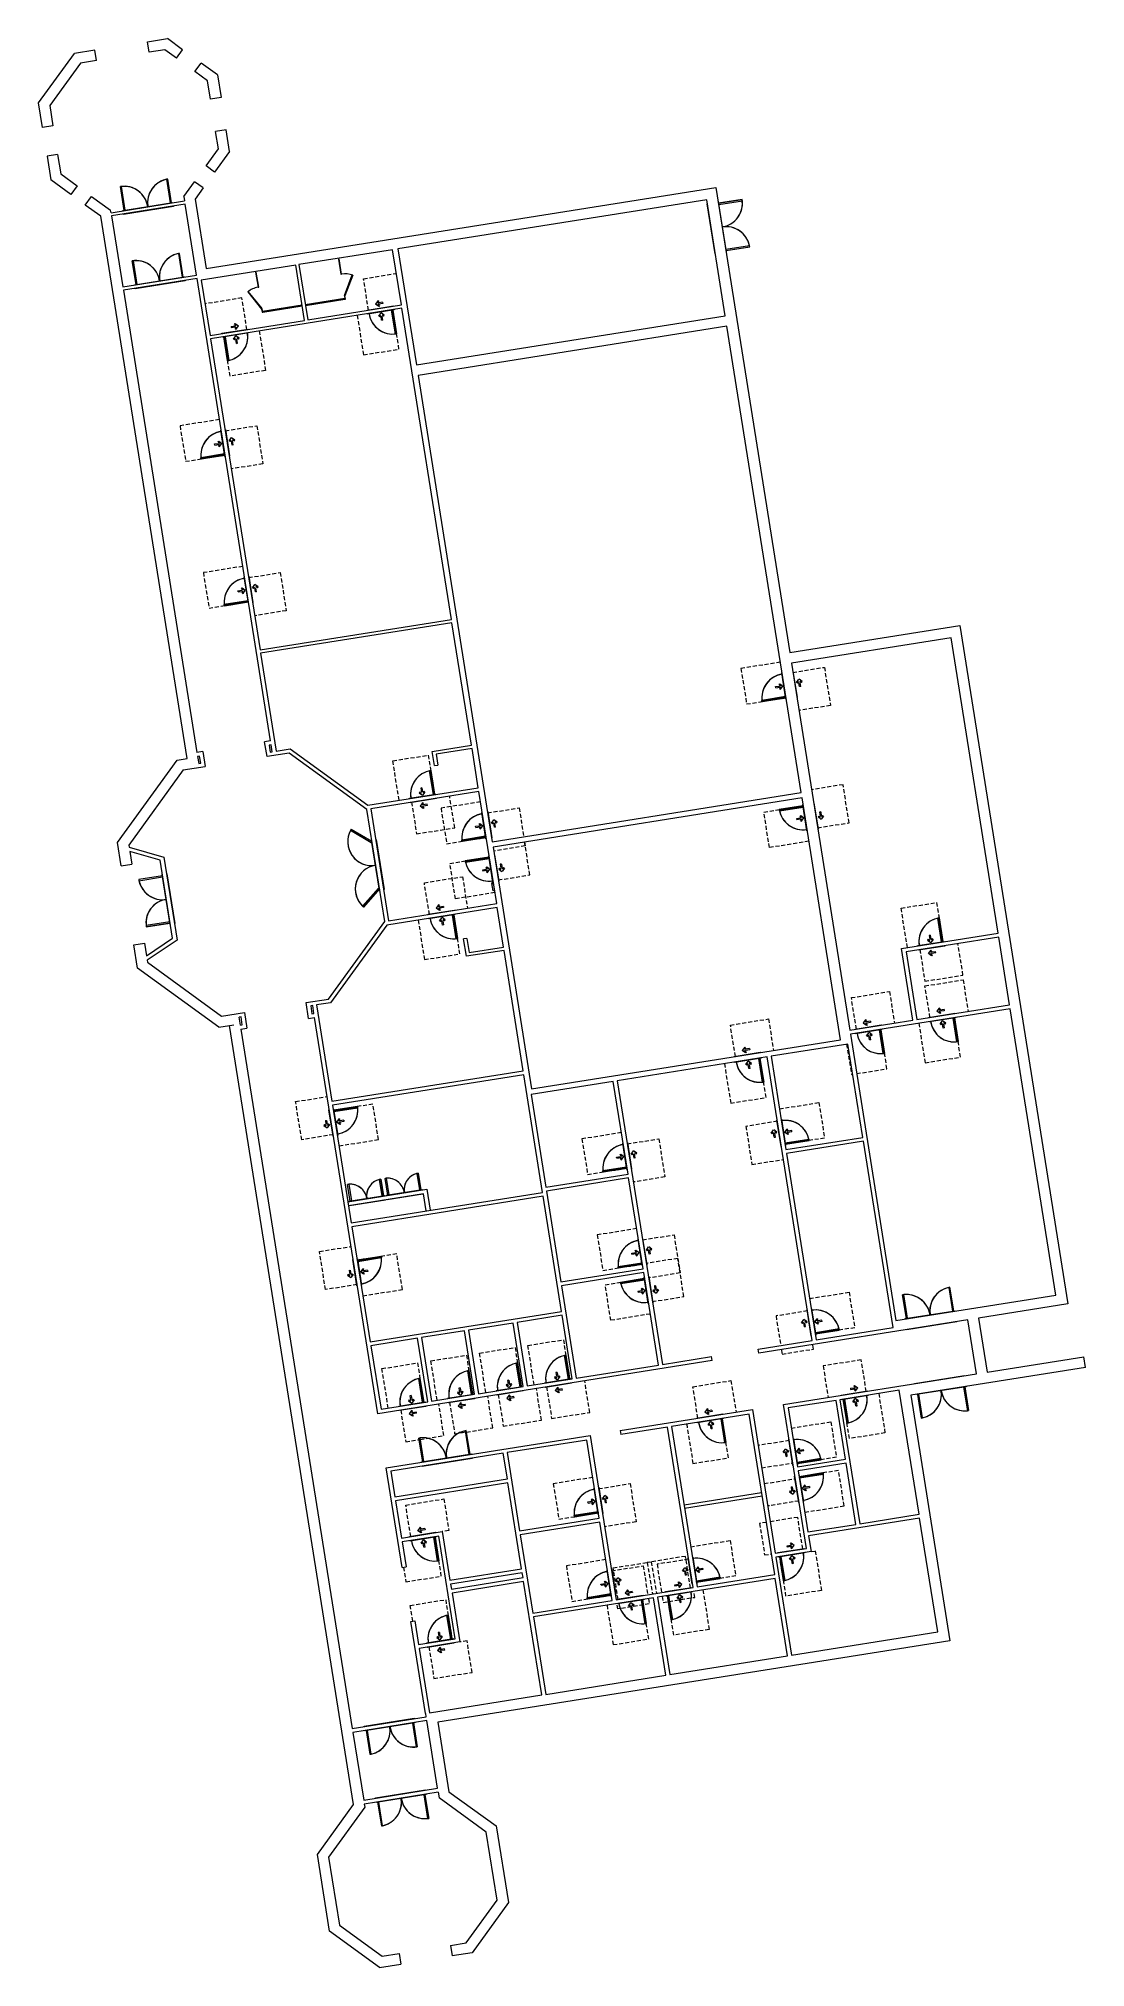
# Model space of a CAD drawing. Header units: inches. Extents: x -1419 to 1615, y -3948 to 1352.
# Drawn here: x 42 to 1615, y -3948 to -1051 of the extents above; entities that cross this region are included whole.
import ezdxf

# ---------------------------------------------------------------- set-up
doc = ezdxf.new("R2010")
doc.units = ezdxf.units.IN
doc.header["$MEASUREMENT"] = 0
doc.linetypes.add('ADA Clearance', pattern=[9, 6, -3])
for name, color, linetype, lineweight in [('A-DOOR', 31, 'Continuous', 15), ('A-DOOR-FRAM', 31, 'Continuous', 9), ('A-GLAZ-CWMG', 51, 'Continuous', 9), ('A-WALL', 113, 'Continuous', 15), ('I-WALL', 2, 'Continuous', 15), ('Q-SPCQ', 91, 'Continuous', 9)]:
    doc.layers.add(name, color=color, linetype=linetype, lineweight=lineweight)

# ---------------------------------------------------------------- blocks, each defined once
blk = doc.blocks.new('Toilet_Stall_ADA_CE_ - 60_ x 60_-5203125-ROOF')
at = {"layer": 'Q-SPCQ'}
for p, q in [((30, -2.5), (30, -62.5)), ((31, -62.5), (31, -2.5)), ((-30, -62.5), (-30, -63.5)), ((-7, -62.5), (-30, -62.5)), ((-30, -63.5), (-7, -63.5)), ((-7, -63.5), (-7, -62.5)), ((25.5, -62.6), (-3.1, -79.1)), ((-2.6, -80), (26, -63.5)), ((26, -63.5), (25.5, -62.6)), ((31, -62.5), (26, -62.5)), ((26, -62.5), (26, -63.5)), ((26, -63.5), (31, -63.5)), ((31, -63.5), (31, -62.5))]:
    blk.add_line(p, q, dxfattribs=at)
blk.add_arc((26, -63.5), 33, 180, 210, dxfattribs=at)
blk = doc.blocks.new('Toilet_Stall_ADA_CE_ - 60_ x 60_-5203152-ROOF')
at = {"layer": 'Q-SPCQ'}
for p, q in [((-7, 63.5), (-30, 63.5)), ((-30, 63.5), (-30, 62.5)), ((-30, 62.5), (-7, 62.5)), ((-7, 62.5), (-7, 63.5)), ((25.5, 62.6), (-3.1, 79.1)), ((-2.6, 80), (26, 63.5)), ((26, 63.5), (25.5, 62.6)), ((31, 63.5), (26, 63.5)), ((26, 63.5), (26, 62.5)), ((26, 62.5), (31, 62.5)), ((30, 62.5), (30, 2.5)), ((31, 62.5), (31, 63.5)), ((31, 2.5), (31, 62.5))]:
    blk.add_line(p, q, dxfattribs=at)
blk.add_arc((26, 63.5), 33, 150, 180, dxfattribs=at)
blk = doc.blocks.new('Door-Single_CE_ - HM Door-2_ HM Frame-5203233-ROOF')
at = {"layer": 'A-DOOR', "linetype": 'ADA Clearance', "lineweight": 9}
for p, q in [((-36, 62.5), (18, 62.5)), ((-36, 2.5), (-36, 62.5)), ((18, 62.5), (18, 2.5)), ((-3, 9.9), (-4.3, 8.6)), ((-4.3, 8.6), (0, 4.4)), ((-3, 9.9), (-0.9, 7.7)), ((-0.9, 15.5), (-0.9, 7.7)), ((0.9, 15.5), (-0.9, 15.5)), ((4.2, 8.6), (0, 4.4)), ((0.9, 15.5), (0.9, 7.7)), ((3, 9.9), (0.9, 7.7)), ((3, 9.9), (4.2, 8.6)), ((-18, -2.5), (-18, -50.5)), ((-2, -5.8), (-6.3, -10)), ((-2, -14.3), (-6.3, -10)), ((-0.8, -7), (-2.9, -9.2)), ((4.8, -9.2), (-2.9, -9.2)), ((4.8, -10.9), (-2.9, -10.9)), ((-0.8, -13), (-2.9, -10.9)), ((-0.8, -7), (-2, -5.8)), ((-0.8, -13), (-2, -14.3)), ((4.8, -10.9), (4.8, -9.2)), ((-18, -50.5), (38, -50.5))]:
    blk.add_line(p, q, dxfattribs=at)
at = {"layer": 'A-DOOR'}
for p, q in [((18, 39), (16.2, 39)), ((16.2, 39), (16.2, 3)), ((18, 3), (18, 39)), ((16.2, 3), (18, 3))]:
    blk.add_line(p, q, dxfattribs=at)
at = {"layer": 'A-DOOR', "lineweight": 25}
for p, q in [((18, 39), (16.2, 39)), ((16.2, 39), (16.2, 3)), ((18, 3), (18, 39)), ((18, 3), (16.2, 3))]:
    blk.add_line(p, q, dxfattribs=at)
at = {"layer": 'A-DOOR', "lineweight": 9}
for end in [179.9988, 180.5, 180.5, 180.5]:
    blk.add_arc((18, 3), 36, 90, end, dxfattribs=at)
at = {"layer": 'A-DOOR-FRAM'}
for p, q in [((-20, 3), (20, 3)), ((-20, 2.5), (-20, 3)), ((20, 3), (20, 2.5)), ((-20, -3), (-20, -2.5)), ((20, -3), (-20, -3)), ((20, -2.5), (20, -3))]:
    blk.add_line(p, q, dxfattribs=at)
blk = doc.blocks.new('Door-Single_CE_ - HM Door-2_ HM Frame-5203257-ROOF')
at = {"layer": 'A-DOOR', "linetype": 'ADA Clearance', "lineweight": 9}
for p, q in [((-18, 50.5), (32, 50.5)), ((-18, 2.5), (-18, 50.5)), ((-2, 14.3), (-6.3, 10)), ((-2, 5.8), (-6.3, 10)), ((-0.8, 13), (-2.9, 10.9)), ((4.8, 10.9), (-2.9, 10.9)), ((4.8, 9.2), (-2.9, 9.2)), ((-0.8, 7), (-2.9, 9.2)), ((-0.8, 13), (-2, 14.3)), ((-0.8, 7), (-2, 5.8)), ((4.8, 10.9), (4.8, 9.2)), ((-36, -2.5), (-36, -62.5)), ((-4.3, -8.6), (0, -4.4)), ((-3, -9.9), (-4.3, -8.6)), ((-3, -9.9), (-0.9, -7.7)), ((-0.9, -15.5), (-0.9, -7.7)), ((0.9, -15.5), (-0.9, -15.5)), ((4.2, -8.6), (0, -4.4)), ((0.9, -15.5), (0.9, -7.7)), ((3, -9.9), (0.9, -7.7)), ((3, -9.9), (4.2, -8.6)), ((18, -62.5), (18, -2.5)), ((-36, -62.5), (18, -62.5))]:
    blk.add_line(p, q, dxfattribs=at)
at = {"layer": 'A-DOOR'}
for p, q in [((16.2, -39), (16.2, -3)), ((16.2, -3), (18, -3)), ((18, -3), (18, -39)), ((18, -39), (16.2, -39))]:
    blk.add_line(p, q, dxfattribs=at)
at = {"layer": 'A-DOOR', "lineweight": 25}
for p, q in [((16.2, -39), (16.2, -3)), ((18, -3), (16.2, -3)), ((18, -3), (18, -39)), ((18, -39), (16.2, -39))]:
    blk.add_line(p, q, dxfattribs=at)
at = {"layer": 'A-DOOR', "lineweight": 9}
for start in [179.5, 179.5, 179.5, 180.0012]:
    blk.add_arc((18, -3), 36, start, 270, dxfattribs=at)
at = {"layer": 'A-DOOR-FRAM'}
for p, q in [((-20, 3), (20, 3)), ((-20, 2.5), (-20, 3)), ((20, 3), (20, 2.5)), ((-20, -3), (-20, -2.5)), ((20, -3), (-20, -3)), ((20, -2.5), (20, -3))]:
    blk.add_line(p, q, dxfattribs=at)
blk = doc.blocks.new('Door-Single_CE_ - HM Door-2_ HM Frame-5203334-ROOF')
at = {"layer": 'A-DOOR', "linetype": 'ADA Clearance', "lineweight": 9}
for p, q in [((-36, 63), (18, 63)), ((-36, 3), (-36, 63)), ((18, 63), (18, 3)), ((-3, 10.4), (-4.3, 9.1)), ((-4.3, 9.1), (0, 4.9)), ((-3, 10.4), (-0.9, 8.2)), ((-0.9, 16), (-0.9, 8.2)), ((0.9, 16), (-0.9, 16)), ((4.2, 9.1), (0, 4.9)), ((0.9, 16), (0.9, 8.2)), ((3, 10.4), (0.9, 8.2)), ((3, 10.4), (4.2, 9.1)), ((-18, -3), (-18, -51)), ((-2, -6.3), (-6.3, -10.5)), ((-2, -14.8), (-6.3, -10.5)), ((-0.8, -7.5), (-2.9, -9.7)), ((4.8, -9.7), (-2.9, -9.7)), ((4.8, -11.4), (-2.9, -11.4)), ((-0.8, -13.5), (-2.9, -11.4)), ((-0.8, -7.5), (-2, -6.3)), ((-0.8, -13.5), (-2, -14.8)), ((4.8, -11.4), (4.8, -9.7)), ((40, -51), (40, -3)), ((-18, -51), (40, -51))]:
    blk.add_line(p, q, dxfattribs=at)
at = {"layer": 'A-DOOR'}
for p, q in [((18, 39.5), (16.2, 39.5)), ((16.2, 39.5), (16.2, 3.5)), ((18, 3.5), (18, 39.5)), ((16.2, 3.5), (18, 3.5))]:
    blk.add_line(p, q, dxfattribs=at)
at = {"layer": 'A-DOOR', "lineweight": 25}
for p, q in [((18, 39.5), (16.2, 39.5)), ((16.2, 39.5), (16.2, 3.5)), ((18, 3.5), (18, 39.5)), ((18, 3.5), (16.2, 3.5))]:
    blk.add_line(p, q, dxfattribs=at)
at = {"layer": 'A-DOOR', "lineweight": 9}
for end in [179.9988, 180.5, 180.5, 180.5]:
    blk.add_arc((18, 3.5), 36, 90, end, dxfattribs=at)
at = {"layer": 'A-DOOR-FRAM'}
for p, q in [((-20, 3.5), (20, 3.5)), ((-20, 3), (-20, 3.5)), ((20, 3.5), (20, 3)), ((-20, -3.5), (-20, -3)), ((20, -3.5), (-20, -3.5)), ((20, -3), (20, -3.5))]:
    blk.add_line(p, q, dxfattribs=at)
blk = doc.blocks.new('Door-Single_CE_ - HM Door-2_ HM Frame-5203391-ROOF')
at = {"layer": 'A-DOOR', "linetype": 'ADA Clearance', "lineweight": 9}
for p, q in [((-18, 51), (40, 51)), ((-18, 3), (-18, 51)), ((40, 51), (40, 3)), ((-2, 14.8), (-6.3, 10.5)), ((-2, 6.3), (-6.3, 10.5)), ((-0.8, 13.5), (-2.9, 11.4)), ((4.8, 11.4), (-2.9, 11.4)), ((4.8, 9.7), (-2.9, 9.7)), ((-0.8, 7.5), (-2.9, 9.7)), ((-0.8, 13.5), (-2, 14.8)), ((-0.8, 7.5), (-2, 6.3)), ((4.8, 11.4), (4.8, 9.7)), ((-36, -3), (-36, -63)), ((-4.3, -9.1), (0, -4.9)), ((-3, -10.4), (-4.3, -9.1)), ((-3, -10.4), (-0.9, -8.2)), ((-0.9, -16), (-0.9, -8.2)), ((0.9, -16), (-0.9, -16)), ((4.2, -9.1), (0, -4.9)), ((0.9, -16), (0.9, -8.2)), ((3, -10.4), (0.9, -8.2)), ((3, -10.4), (4.2, -9.1)), ((18, -63), (18, -3)), ((-36, -63), (18, -63))]:
    blk.add_line(p, q, dxfattribs=at)
at = {"layer": 'A-DOOR'}
for p, q in [((16.2, -39.5), (16.2, -3.5)), ((16.2, -3.5), (18, -3.5)), ((18, -3.5), (18, -39.5)), ((18, -39.5), (16.2, -39.5))]:
    blk.add_line(p, q, dxfattribs=at)
at = {"layer": 'A-DOOR', "lineweight": 25}
for p, q in [((16.2, -39.5), (16.2, -3.5)), ((18, -3.5), (16.2, -3.5)), ((18, -3.5), (18, -39.5)), ((18, -39.5), (16.2, -39.5))]:
    blk.add_line(p, q, dxfattribs=at)
at = {"layer": 'A-DOOR', "lineweight": 9}
for start in [179.5, 179.5, 179.5, 180.0012]:
    blk.add_arc((18, -3.5), 36, start, 270, dxfattribs=at)
at = {"layer": 'A-DOOR-FRAM'}
for p, q in [((-20, 3.5), (20, 3.5)), ((-20, 3), (-20, 3.5)), ((20, 3.5), (20, 3)), ((-20, -3.5), (-20, -3)), ((20, -3.5), (-20, -3.5)), ((20, -3), (20, -3.5))]:
    blk.add_line(p, q, dxfattribs=at)
blk = doc.blocks.new('Door-Single_CE_ - HM Door-2_ HM Frame-5203506-ROOF')
at = {"layer": 'A-DOOR', "linetype": 'ADA Clearance', "lineweight": 9}
for p, q in [((-36, 64), (18, 64)), ((-36, 4), (-36, 64)), ((18, 64), (18, 4)), ((-3, 11.4), (-4.3, 10.1)), ((-4.3, 10.1), (0, 5.9)), ((-3, 11.4), (-0.9, 9.2)), ((-0.9, 17), (-0.9, 9.2)), ((0.9, 17), (-0.9, 17)), ((4.2, 10.1), (0, 5.9)), ((0.9, 17), (0.9, 9.2)), ((3, 11.4), (0.9, 9.2)), ((3, 11.4), (4.2, 10.1)), ((-18, -4), (-18, -52)), ((-2, -7.3), (-6.3, -11.5)), ((-2, -15.8), (-6.3, -11.5)), ((-0.8, -8.5), (-2.9, -10.7)), ((4.8, -10.7), (-2.9, -10.7)), ((4.8, -12.4), (-2.9, -12.4)), ((-0.8, -14.5), (-2.9, -12.4)), ((-0.8, -8.5), (-2, -7.3)), ((-0.8, -14.5), (-2, -15.8)), ((4.8, -12.4), (4.8, -10.7)), ((-18, -52), (32, -52))]:
    blk.add_line(p, q, dxfattribs=at)
at = {"layer": 'A-DOOR'}
for p, q in [((18, 40.5), (16.2, 40.5)), ((16.2, 40.5), (16.2, 4.5)), ((18, 4.5), (18, 40.5)), ((16.2, 4.5), (18, 4.5))]:
    blk.add_line(p, q, dxfattribs=at)
at = {"layer": 'A-DOOR', "lineweight": 25}
for p, q in [((18, 40.5), (16.2, 40.5)), ((16.2, 40.5), (16.2, 4.5)), ((18, 4.5), (18, 40.5)), ((18, 4.5), (16.2, 4.5))]:
    blk.add_line(p, q, dxfattribs=at)
at = {"layer": 'A-DOOR', "lineweight": 9}
for end in [179.9988, 180.5, 180.5, 180.5]:
    blk.add_arc((18, 4.5), 36, 90, end, dxfattribs=at)
at = {"layer": 'A-DOOR-FRAM'}
for p, q in [((-20, 4.5), (20, 4.5)), ((20, 4.5), (20, 4)), ((-20, -4.5), (-20, -4)), ((20, -4.5), (-20, -4.5)), ((20, -4), (20, -4.5))]:
    blk.add_line(p, q, dxfattribs=at)
blk = doc.blocks.new('Door-Single_CE_ - HM Door-2_ HM Frame-5203446-ROOF')
at = {"layer": 'A-DOOR', "linetype": 'ADA Clearance', "lineweight": 9}
for p, q in [((-18, 52), (26, 52)), ((-18, 4), (-18, 52)), ((34, 52), (40, 52)), ((40, 52), (40, 4)), ((-2, 15.8), (-6.3, 11.5)), ((-2, 7.3), (-6.3, 11.5)), ((-0.8, 14.5), (-2.9, 12.4)), ((4.8, 12.4), (-2.9, 12.4)), ((4.8, 10.7), (-2.9, 10.7)), ((-0.8, 8.5), (-2.9, 10.7)), ((-0.8, 14.5), (-2, 15.8)), ((-0.8, 8.5), (-2, 7.3)), ((4.8, 12.4), (4.8, 10.7)), ((-36, -4), (-36, -64)), ((-4.3, -10.1), (0, -5.9)), ((-3, -11.4), (-4.3, -10.1)), ((-3, -11.4), (-0.9, -9.2)), ((-0.9, -17), (-0.9, -9.2)), ((0.9, -17), (-0.9, -17)), ((4.2, -10.1), (0, -5.9)), ((0.9, -17), (0.9, -9.2)), ((3, -11.4), (0.9, -9.2)), ((3, -11.4), (4.2, -10.1)), ((18, -64), (18, -4)), ((-36, -64), (18, -64))]:
    blk.add_line(p, q, dxfattribs=at)
at = {"layer": 'A-DOOR'}
for p, q in [((16.2, -40.5), (16.2, -4.5)), ((16.2, -4.5), (18, -4.5)), ((18, -4.5), (18, -40.5)), ((18, -40.5), (16.2, -40.5))]:
    blk.add_line(p, q, dxfattribs=at)
at = {"layer": 'A-DOOR', "lineweight": 25}
for p, q in [((16.2, -40.5), (16.2, -4.5)), ((18, -4.5), (16.2, -4.5)), ((18, -4.5), (18, -40.5)), ((18, -40.5), (16.2, -40.5))]:
    blk.add_line(p, q, dxfattribs=at)
at = {"layer": 'A-DOOR', "lineweight": 9}
for start in [179.5, 179.5, 179.5, 180.0012]:
    blk.add_arc((18, -4.5), 36, start, 270, dxfattribs=at)
at = {"layer": 'A-DOOR-FRAM'}
for p, q in [((-20, 4.5), (20, 4.5)), ((-20, 4), (-20, 4.5)), ((20, 4.5), (20, 4)), ((-20, -4.5), (-20, -4)), ((20, -4.5), (-20, -4.5)), ((20, -4), (20, -4.5))]:
    blk.add_line(p, q, dxfattribs=at)
blk = doc.blocks.new('Door-Single_CE_ - HM Door-2_ HM Frame-V1-ROOF')
at = {"layer": 'A-DOOR', "linetype": 'ADA Clearance', "lineweight": 9}
for p, q in [((-36, 63), (18, 63)), ((-36, 3), (-36, 63)), ((18, 63), (18, 3)), ((-3, 10.4), (-4.3, 9.1)), ((-4.3, 9.1), (0, 4.9)), ((-3, 10.4), (-0.9, 8.2)), ((-0.9, 16), (-0.9, 8.2)), ((0.9, 16), (-0.9, 16)), ((4.2, 9.1), (0, 4.9)), ((0.9, 16), (0.9, 8.2)), ((3, 10.4), (0.9, 8.2)), ((3, 10.4), (4.2, 9.1)), ((-18, -3), (-18, -51)), ((-2, -6.3), (-6.3, -10.5)), ((-2, -14.8), (-6.3, -10.5)), ((-0.8, -7.5), (-2.9, -9.7)), ((4.8, -9.7), (-2.9, -9.7)), ((4.8, -11.4), (-2.9, -11.4)), ((-0.8, -13.5), (-2.9, -11.4)), ((-0.8, -7.5), (-2, -6.3)), ((-0.8, -13.5), (-2, -14.8)), ((4.8, -11.4), (4.8, -9.7)), ((40, -51), (40, -3)), ((-18, -51), (2.5, -51)), ((4.2, -51), (40, -51))]:
    blk.add_line(p, q, dxfattribs=at)
at = {"layer": 'A-DOOR'}
for p, q in [((18, 39.5), (16.2, 39.5)), ((16.2, 39.5), (16.2, 3.5)), ((18, 3.5), (18, 39.5)), ((16.2, 3.5), (18, 3.5))]:
    blk.add_line(p, q, dxfattribs=at)
at = {"layer": 'A-DOOR', "lineweight": 25}
for p, q in [((18, 39.5), (16.2, 39.5)), ((16.2, 39.5), (16.2, 3.5)), ((18, 3.5), (18, 39.5)), ((18, 3.5), (16.2, 3.5))]:
    blk.add_line(p, q, dxfattribs=at)
at = {"layer": 'A-DOOR', "lineweight": 9}
for end in [179.9988, 180.5, 180.5, 180.5]:
    blk.add_arc((18, 3.5), 36, 90, end, dxfattribs=at)
at = {"layer": 'A-DOOR-FRAM'}
for p, q in [((-20, 3.5), (20, 3.5)), ((-20, 3), (-20, 3.5)), ((20, 3.5), (20, 3)), ((-20, -3.5), (-20, -3)), ((20, -3.5), (-20, -3.5)), ((20, -3), (20, -3.5))]:
    blk.add_line(p, q, dxfattribs=at)
blk = doc.blocks.new('Door-Single_CE_ - HM Door-2_ HM Frame-V2-ROOF')
at = {"layer": 'A-DOOR', "linetype": 'ADA Clearance', "lineweight": 9}
for p, q in [((-36, 63), (18, 63)), ((-36, 3), (-36, 63)), ((18, 63), (18, 3)), ((-3, 10.4), (-4.3, 9.1)), ((-4.3, 9.1), (0, 4.9)), ((-3, 10.4), (-0.9, 8.2)), ((-0.9, 16), (-0.9, 8.2)), ((0.9, 16), (-0.9, 16)), ((4.2, 9.1), (0, 4.9)), ((0.9, 16), (0.9, 8.2)), ((3, 10.4), (0.9, 8.2)), ((3, 10.4), (4.2, 9.1)), ((-18, -3), (-18, -51)), ((-2, -6.3), (-6.3, -10.5)), ((-2, -14.8), (-6.3, -10.5)), ((-0.8, -7.5), (-2.9, -9.7)), ((4.8, -9.7), (-2.9, -9.7)), ((4.8, -11.4), (-2.9, -11.4)), ((-0.8, -13.5), (-2.9, -11.4)), ((-0.8, -7.5), (-2, -6.3)), ((-0.8, -13.5), (-2, -14.8)), ((4.8, -11.4), (4.8, -9.7)), ((40, -51), (40, -3)), ((-18, -51), (-1.8, -51)), ((0, -51), (40, -51))]:
    blk.add_line(p, q, dxfattribs=at)
at = {"layer": 'A-DOOR'}
for p, q in [((18, 39.5), (16.2, 39.5)), ((16.2, 39.5), (16.2, 3.5)), ((18, 3.5), (18, 39.5)), ((16.2, 3.5), (18, 3.5))]:
    blk.add_line(p, q, dxfattribs=at)
at = {"layer": 'A-DOOR', "lineweight": 25}
for p, q in [((18, 39.5), (16.2, 39.5)), ((16.2, 39.5), (16.2, 3.5)), ((18, 3.5), (18, 39.5)), ((18, 3.5), (16.2, 3.5))]:
    blk.add_line(p, q, dxfattribs=at)
at = {"layer": 'A-DOOR', "lineweight": 9}
for end in [179.9988, 180.5, 180.5, 180.5]:
    blk.add_arc((18, 3.5), 36, 90, end, dxfattribs=at)
at = {"layer": 'A-DOOR-FRAM'}
for p, q in [((-20, 3.5), (20, 3.5)), ((-20, 3), (-20, 3.5)), ((20, 3.5), (20, 3)), ((-20, -3.5), (-20, -3)), ((20, -3.5), (-20, -3.5)), ((20, -3), (20, -3.5))]:
    blk.add_line(p, q, dxfattribs=at)
blk = doc.blocks.new('Door-Single_CE_ - HM Door-2_ HM Frame-V3-ROOF')
at = {"layer": 'A-DOOR', "linetype": 'ADA Clearance', "lineweight": 9}
for p, q in [((-36, 63), (18, 63)), ((-36, 3), (-36, 63)), ((18, 63), (18, 3)), ((-3, 10.4), (-4.3, 9.1)), ((-4.3, 9.1), (0, 4.9)), ((-3, 10.4), (-0.9, 8.2)), ((-0.9, 16), (-0.9, 8.2)), ((0.9, 16), (-0.9, 16)), ((4.2, 9.1), (0, 4.9)), ((0.9, 16), (0.9, 8.2)), ((3, 10.4), (0.9, 8.2)), ((3, 10.4), (4.2, 9.1)), ((-18, -3), (-18, -51)), ((-2, -6.3), (-6.3, -10.5)), ((-2, -14.8), (-6.3, -10.5)), ((-0.8, -7.5), (-2.9, -9.7)), ((4.8, -9.7), (-2.9, -9.7)), ((4.8, -11.4), (-2.9, -11.4)), ((-0.8, -13.5), (-2.9, -11.4)), ((-0.8, -7.5), (-2, -6.3)), ((-0.8, -13.5), (-2, -14.8)), ((4.8, -11.4), (4.8, -9.7)), ((40, -51), (40, -3.5)), ((-18, -51), (40, -51))]:
    blk.add_line(p, q, dxfattribs=at)
at = {"layer": 'A-DOOR'}
for p, q in [((18, 39.5), (16.2, 39.5)), ((16.2, 39.5), (16.2, 3.5)), ((18, 3.5), (18, 39.5)), ((16.2, 3.5), (18, 3.5))]:
    blk.add_line(p, q, dxfattribs=at)
at = {"layer": 'A-DOOR', "lineweight": 25}
for p, q in [((18, 39.5), (16.2, 39.5)), ((16.2, 39.5), (16.2, 3.5)), ((18, 3.5), (18, 39.5)), ((18, 3.5), (16.2, 3.5))]:
    blk.add_line(p, q, dxfattribs=at)
at = {"layer": 'A-DOOR', "lineweight": 9}
for end in [179.9988, 180.5, 180.5, 180.5]:
    blk.add_arc((18, 3.5), 36, 90, end, dxfattribs=at)
at = {"layer": 'A-DOOR-FRAM'}
for p, q in [((-20, 3.5), (20, 3.5)), ((-20, 3), (-20, 3.5)), ((20, 3.5), (20, 3)), ((-20, -3.5), (-20, -3)), ((20, -3.5), (-20, -3.5)), ((20, -3), (20, -3.5))]:
    blk.add_line(p, q, dxfattribs=at)
blk = doc.blocks.new('Door-Single_CE_ - HM Door-2_ HM Frame-V4-ROOF')
at = {"layer": 'A-DOOR', "linetype": 'ADA Clearance', "lineweight": 9}
for p, q in [((-18, 51), (40, 51)), ((-18, 3), (-18, 51)), ((40, 51), (40, 3.5)), ((-2, 14.8), (-6.3, 10.5)), ((-2, 6.3), (-6.3, 10.5)), ((-0.8, 13.5), (-2.9, 11.4)), ((4.8, 11.4), (-2.9, 11.4)), ((4.8, 9.7), (-2.9, 9.7)), ((-0.8, 7.5), (-2.9, 9.7)), ((-0.8, 13.5), (-2, 14.8)), ((-0.8, 7.5), (-2, 6.3)), ((4.8, 11.4), (4.8, 9.7)), ((-36, -3), (-36, -63)), ((-4.3, -9.1), (0, -4.9)), ((-3, -10.4), (-4.3, -9.1)), ((-3, -10.4), (-0.9, -8.2)), ((-0.9, -16), (-0.9, -8.2)), ((0.9, -16), (-0.9, -16)), ((4.2, -9.1), (0, -4.9)), ((0.9, -16), (0.9, -8.2)), ((3, -10.4), (0.9, -8.2)), ((3, -10.4), (4.2, -9.1)), ((18, -63), (18, -3)), ((-36, -63), (18, -63))]:
    blk.add_line(p, q, dxfattribs=at)
at = {"layer": 'A-DOOR'}
for p, q in [((16.2, -39.5), (16.2, -3.5)), ((16.2, -3.5), (18, -3.5)), ((18, -3.5), (18, -39.5)), ((18, -39.5), (16.2, -39.5))]:
    blk.add_line(p, q, dxfattribs=at)
at = {"layer": 'A-DOOR', "lineweight": 25}
for p, q in [((16.2, -39.5), (16.2, -3.5)), ((18, -3.5), (16.2, -3.5)), ((18, -3.5), (18, -39.5)), ((18, -39.5), (16.2, -39.5))]:
    blk.add_line(p, q, dxfattribs=at)
at = {"layer": 'A-DOOR', "lineweight": 9}
for start in [179.5, 179.5, 179.5, 180.0012]:
    blk.add_arc((18, -3.5), 36, start, 270, dxfattribs=at)
at = {"layer": 'A-DOOR-FRAM'}
for p, q in [((-20, 3.5), (20, 3.5)), ((-20, 3), (-20, 3.5)), ((20, 3.5), (20, 3)), ((-20, -3.5), (-20, -3)), ((20, -3.5), (-20, -3.5)), ((20, -3), (20, -3.5))]:
    blk.add_line(p, q, dxfattribs=at)
blk = doc.blocks.new('Door-Single_CE_ - HM Door-2_ HM Frame-V5-ROOF')
at = {"layer": 'A-DOOR', "linetype": 'ADA Clearance', "lineweight": 9}
for p, q in [((-36, 63), (18, 63)), ((-36, 3), (-36, 63)), ((18, 63), (18, 3)), ((-3, 10.4), (-4.3, 9.1)), ((-4.3, 9.1), (0, 4.9)), ((-3, 10.4), (-0.9, 8.2)), ((-0.9, 16), (-0.9, 8.2)), ((0.9, 16), (-0.9, 16)), ((4.2, 9.1), (0, 4.9)), ((0.9, 16), (0.9, 8.2)), ((3, 10.4), (0.9, 8.2)), ((3, 10.4), (4.2, 9.1)), ((-18, -3), (-18, -51)), ((-2, -6.3), (-6.3, -10.5)), ((-2, -14.8), (-6.3, -10.5)), ((-0.8, -7.5), (-2.9, -9.7)), ((4.8, -9.7), (-2.9, -9.7)), ((4.8, -11.4), (-2.9, -11.4)), ((-0.8, -13.5), (-2.9, -11.4)), ((-0.8, -7.5), (-2, -6.3)), ((-0.8, -13.5), (-2, -14.8)), ((4.8, -11.4), (4.8, -9.7)), ((40, -3), (33, -3)), ((40, -51), (40, -3)), ((-18, -51), (27, -51)), ((33, -51), (40, -51))]:
    blk.add_line(p, q, dxfattribs=at)
at = {"layer": 'A-DOOR'}
for p, q in [((18, 39.5), (16.2, 39.5)), ((16.2, 39.5), (16.2, 3.5)), ((18, 3.5), (18, 39.5)), ((16.2, 3.5), (18, 3.5))]:
    blk.add_line(p, q, dxfattribs=at)
at = {"layer": 'A-DOOR', "lineweight": 25}
for p, q in [((18, 39.5), (16.2, 39.5)), ((16.2, 39.5), (16.2, 3.5)), ((18, 3.5), (18, 39.5)), ((18, 3.5), (16.2, 3.5))]:
    blk.add_line(p, q, dxfattribs=at)
at = {"layer": 'A-DOOR', "lineweight": 9}
for end in [179.9988, 180.5, 180.5, 180.5]:
    blk.add_arc((18, 3.5), 36, 90, end, dxfattribs=at)
at = {"layer": 'A-DOOR-FRAM'}
for p, q in [((-20, 3.5), (20, 3.5)), ((-20, 3), (-20, 3.5)), ((20, 3.5), (20, 3)), ((-20, -3.5), (-20, -3)), ((20, -3.5), (-20, -3.5)), ((20, -3), (20, -3.5))]:
    blk.add_line(p, q, dxfattribs=at)
blk = doc.blocks.new('Door-Single_CE_ - HM Door-2_ HM Frame-V6-ROOF')
at = {"layer": 'A-DOOR', "linetype": 'ADA Clearance', "lineweight": 9}
for p, q in [((-36, 63), (18, 63)), ((-36, 3), (-36, 63)), ((18, 63), (18, 3)), ((-3, 10.4), (-4.3, 9.1)), ((-4.3, 9.1), (0, 4.9)), ((-3, 10.4), (-0.9, 8.2)), ((-0.9, 16), (-0.9, 8.2)), ((0.9, 16), (-0.9, 16)), ((4.2, 9.1), (0, 4.9)), ((0.9, 16), (0.9, 8.2)), ((3, 10.4), (0.9, 8.2)), ((3, 10.4), (4.2, 9.1)), ((-18, -3), (-18, -50.4)), ((-2, -6.3), (-6.3, -10.5)), ((-2, -14.8), (-6.3, -10.5)), ((-0.8, -7.5), (-2.9, -9.7)), ((4.8, -9.7), (-2.9, -9.7)), ((4.8, -11.4), (-2.9, -11.4)), ((-0.8, -13.5), (-2.9, -11.4)), ((-0.8, -7.5), (-2, -6.3)), ((-0.8, -13.5), (-2, -14.8)), ((4.8, -11.4), (4.8, -9.7)), ((40, -50.4), (40, -3.5))]:
    blk.add_line(p, q, dxfattribs=at)
at = {"layer": 'A-DOOR'}
for p, q in [((18, 39.5), (16.2, 39.5)), ((16.2, 39.5), (16.2, 3.5)), ((18, 3.5), (18, 39.5)), ((16.2, 3.5), (18, 3.5))]:
    blk.add_line(p, q, dxfattribs=at)
at = {"layer": 'A-DOOR', "lineweight": 25}
for p, q in [((18, 39.5), (16.2, 39.5)), ((16.2, 39.5), (16.2, 3.5)), ((18, 3.5), (18, 39.5)), ((18, 3.5), (16.2, 3.5))]:
    blk.add_line(p, q, dxfattribs=at)
at = {"layer": 'A-DOOR', "lineweight": 9}
for end in [179.9988, 180.5, 180.5, 180.5]:
    blk.add_arc((18, 3.5), 36, 90, end, dxfattribs=at)
at = {"layer": 'A-DOOR-FRAM'}
for p, q in [((-20, 3.5), (20, 3.5)), ((-20, 3), (-20, 3.5)), ((20, 3.5), (20, 3)), ((-20, -3.5), (-20, -3)), ((20, -3.5), (-20, -3.5)), ((20, -3), (20, -3.5))]:
    blk.add_line(p, q, dxfattribs=at)
blk = doc.blocks.new('Door-Single_CE_ - HM Door-2_ HM Frame-V7-ROOF')
at = {"layer": 'A-DOOR', "linetype": 'ADA Clearance', "lineweight": 9}
for p, q in [((-18, 3), (-18, 50.4)), ((40, 50.4), (40, 3.5)), ((-2, 14.8), (-6.3, 10.5)), ((-2, 6.3), (-6.3, 10.5)), ((-0.8, 13.5), (-2.9, 11.4)), ((4.8, 11.4), (-2.9, 11.4)), ((4.8, 9.7), (-2.9, 9.7)), ((-0.8, 7.5), (-2.9, 9.7)), ((-0.8, 13.5), (-2, 14.8)), ((-0.8, 7.5), (-2, 6.3)), ((4.8, 11.4), (4.8, 9.7)), ((-36, -3), (-36, -63)), ((-4.3, -9.1), (0, -4.9)), ((-3, -10.4), (-4.3, -9.1)), ((-3, -10.4), (-0.9, -8.2)), ((-0.9, -16), (-0.9, -8.2)), ((0.9, -16), (-0.9, -16)), ((4.2, -9.1), (0, -4.9)), ((0.9, -16), (0.9, -8.2)), ((3, -10.4), (0.9, -8.2)), ((3, -10.4), (4.2, -9.1)), ((18, -63), (18, -3)), ((-36, -63), (18, -63))]:
    blk.add_line(p, q, dxfattribs=at)
at = {"layer": 'A-DOOR'}
for p, q in [((16.2, -39.5), (16.2, -3.5)), ((16.2, -3.5), (18, -3.5)), ((18, -3.5), (18, -39.5)), ((18, -39.5), (16.2, -39.5))]:
    blk.add_line(p, q, dxfattribs=at)
at = {"layer": 'A-DOOR', "lineweight": 25}
for p, q in [((16.2, -39.5), (16.2, -3.5)), ((18, -3.5), (16.2, -3.5)), ((18, -3.5), (18, -39.5)), ((18, -39.5), (16.2, -39.5))]:
    blk.add_line(p, q, dxfattribs=at)
at = {"layer": 'A-DOOR', "lineweight": 9}
for start in [179.5, 179.5, 179.5, 180.0012]:
    blk.add_arc((18, -3.5), 36, start, 270, dxfattribs=at)
at = {"layer": 'A-DOOR-FRAM'}
for p, q in [((-20, 3.5), (20, 3.5)), ((-20, 3), (-20, 3.5)), ((20, 3.5), (20, 3)), ((-20, -3.5), (-20, -3)), ((20, -3.5), (-20, -3.5)), ((20, -3), (20, -3.5))]:
    blk.add_line(p, q, dxfattribs=at)
blk = doc.blocks.new('Door-Single_CE_ - HM Door-2_ HM Frame-V8-ROOF')
at = {"layer": 'A-DOOR', "linetype": 'ADA Clearance', "lineweight": 9}
for p, q in [((-36, 63), (18, 63)), ((-36, 3), (-36, 63)), ((18, 63), (18, 3)), ((-29.7, 3), (-36, 3)), ((-3, 10.4), (-4.3, 9.1)), ((-4.3, 9.1), (0, 4.9)), ((-3, 10.4), (-0.9, 8.2)), ((-0.9, 16), (-0.9, 8.2)), ((0.9, 16), (-0.9, 16)), ((4.2, 9.1), (0, 4.9)), ((0.9, 16), (0.9, 8.2)), ((3, 10.4), (0.9, 8.2)), ((3, 10.4), (4.2, 9.1)), ((-18, -3), (-18, -51)), ((-2, -6.3), (-6.3, -10.5)), ((-2, -14.8), (-6.3, -10.5)), ((-0.8, -7.5), (-2.9, -9.7)), ((4.8, -9.7), (-2.9, -9.7)), ((4.8, -11.4), (-2.9, -11.4)), ((-0.8, -13.5), (-2.9, -11.4)), ((-0.8, -7.5), (-2, -6.3)), ((-0.8, -13.5), (-2, -14.8)), ((4.8, -11.4), (4.8, -9.7)), ((40, -3), (29.7, -3)), ((40, -51), (40, -3)), ((-18, -51), (23.7, -51)), ((29.7, -51), (40, -51))]:
    blk.add_line(p, q, dxfattribs=at)
at = {"layer": 'A-DOOR'}
for p, q in [((18, 39.5), (16.2, 39.5)), ((16.2, 39.5), (16.2, 3.5)), ((18, 3.5), (18, 39.5)), ((16.2, 3.5), (18, 3.5))]:
    blk.add_line(p, q, dxfattribs=at)
at = {"layer": 'A-DOOR', "lineweight": 25}
for p, q in [((18, 39.5), (16.2, 39.5)), ((16.2, 39.5), (16.2, 3.5)), ((18, 3.5), (18, 39.5)), ((18, 3.5), (16.2, 3.5))]:
    blk.add_line(p, q, dxfattribs=at)
at = {"layer": 'A-DOOR', "lineweight": 9}
for end in [179.9988, 180.5, 180.5, 180.5]:
    blk.add_arc((18, 3.5), 36, 90, end, dxfattribs=at)
at = {"layer": 'A-DOOR-FRAM'}
for p, q in [((-20, 3.5), (20, 3.5)), ((-20, 3), (-20, 3.5)), ((20, 3.5), (20, 3)), ((-20, -3.5), (-20, -3)), ((20, -3.5), (-20, -3.5)), ((20, -3), (20, -3.5))]:
    blk.add_line(p, q, dxfattribs=at)
blk = doc.blocks.new('Door-Single_CE_ - HM Door-2_ HM Frame-V9-ROOF')
at = {"layer": 'A-DOOR', "linetype": 'ADA Clearance', "lineweight": 9}
for p, q in [((-36, 63), (18, 63)), ((-36, 3), (-36, 63)), ((18, 63), (18, 3)), ((-3, 10.4), (-4.3, 9.1)), ((-4.3, 9.1), (0, 4.9)), ((-3, 10.4), (-0.9, 8.2)), ((-0.9, 16), (-0.9, 8.2)), ((0.9, 16), (-0.9, 16)), ((4.2, 9.1), (0, 4.9)), ((0.9, 16), (0.9, 8.2)), ((3, 10.4), (0.9, 8.2)), ((3, 10.4), (4.2, 9.1)), ((-18, -3), (-18, -51)), ((-2, -6.3), (-6.3, -10.5)), ((-2, -14.8), (-6.3, -10.5)), ((-0.8, -7.5), (-2.9, -9.7)), ((4.8, -9.7), (-2.9, -9.7)), ((4.8, -11.4), (-2.9, -11.4)), ((-0.8, -13.5), (-2.9, -11.4)), ((-0.8, -7.5), (-2, -6.3)), ((-0.8, -13.5), (-2, -14.8)), ((4.8, -11.4), (4.8, -9.7)), ((40, -3), (31, -3)), ((40, -51), (40, -3)), ((-18, -51), (25, -51)), ((31, -51), (40, -51))]:
    blk.add_line(p, q, dxfattribs=at)
at = {"layer": 'A-DOOR'}
for p, q in [((18, 39.5), (16.2, 39.5)), ((16.2, 39.5), (16.2, 3.5)), ((18, 3.5), (18, 39.5)), ((16.2, 3.5), (18, 3.5))]:
    blk.add_line(p, q, dxfattribs=at)
at = {"layer": 'A-DOOR', "lineweight": 25}
for p, q in [((18, 39.5), (16.2, 39.5)), ((16.2, 39.5), (16.2, 3.5)), ((18, 3.5), (18, 39.5)), ((18, 3.5), (16.2, 3.5))]:
    blk.add_line(p, q, dxfattribs=at)
at = {"layer": 'A-DOOR', "lineweight": 9}
for end in [179.9988, 180.5, 180.5, 180.5]:
    blk.add_arc((18, 3.5), 36, 90, end, dxfattribs=at)
at = {"layer": 'A-DOOR-FRAM'}
for p, q in [((-20, 3.5), (20, 3.5)), ((-20, 3), (-20, 3.5)), ((20, 3.5), (20, 3)), ((-20, -3.5), (-20, -3)), ((20, -3.5), (-20, -3.5)), ((20, -3), (20, -3.5))]:
    blk.add_line(p, q, dxfattribs=at)
blk = doc.blocks.new('Door-Single_CE_ - HM Door-2_ HM Frame-V10-ROOF')
at = {"layer": 'A-DOOR', "linetype": 'ADA Clearance', "lineweight": 9}
for p, q in [((-18, 51), (26, 51)), ((-18, 3), (-18, 51)), ((32, 51), (40, 51)), ((40, 51), (40, 3)), ((-2, 14.8), (-6.3, 10.5)), ((-2, 6.3), (-6.3, 10.5)), ((-0.8, 13.5), (-2.9, 11.4)), ((4.8, 11.4), (-2.9, 11.4)), ((4.8, 9.7), (-2.9, 9.7)), ((-0.8, 7.5), (-2.9, 9.7)), ((-0.8, 13.5), (-2, 14.8)), ((-0.8, 7.5), (-2, 6.3)), ((4.8, 11.4), (4.8, 9.7)), ((40, 3), (32, 3)), ((-36, -3), (-36, -63)), ((-4.3, -9.1), (0, -4.9)), ((-3, -10.4), (-4.3, -9.1)), ((-3, -10.4), (-0.9, -8.2)), ((-0.9, -16), (-0.9, -8.2)), ((0.9, -16), (-0.9, -16)), ((4.2, -9.1), (0, -4.9)), ((0.9, -16), (0.9, -8.2)), ((3, -10.4), (0.9, -8.2)), ((3, -10.4), (4.2, -9.1)), ((18, -63), (18, -3)), ((-36, -63), (18, -63))]:
    blk.add_line(p, q, dxfattribs=at)
at = {"layer": 'A-DOOR'}
for p, q in [((16.2, -39.5), (16.2, -3.5)), ((16.2, -3.5), (18, -3.5)), ((18, -3.5), (18, -39.5)), ((18, -39.5), (16.2, -39.5))]:
    blk.add_line(p, q, dxfattribs=at)
at = {"layer": 'A-DOOR', "lineweight": 25}
for p, q in [((16.2, -39.5), (16.2, -3.5)), ((18, -3.5), (16.2, -3.5)), ((18, -3.5), (18, -39.5)), ((18, -39.5), (16.2, -39.5))]:
    blk.add_line(p, q, dxfattribs=at)
at = {"layer": 'A-DOOR', "lineweight": 9}
for start in [179.5, 179.5, 179.5, 180.0012]:
    blk.add_arc((18, -3.5), 36, start, 270, dxfattribs=at)
at = {"layer": 'A-DOOR-FRAM'}
for p, q in [((-20, 3.5), (20, 3.5)), ((-20, 3), (-20, 3.5)), ((20, 3.5), (20, 3)), ((-20, -3.5), (-20, -3)), ((20, -3.5), (-20, -3.5)), ((20, -3), (20, -3.5))]:
    blk.add_line(p, q, dxfattribs=at)
blk = doc.blocks.new('Door-Single_CE_ - HM Door-2_ HM Frame-V11-ROOF')
at = {"layer": 'A-DOOR', "linetype": 'ADA Clearance', "lineweight": 9}
for p, q in [((-18, 51), (40, 51)), ((-18, 3), (-18, 51)), ((40, 51), (40, 3)), ((-2, 14.8), (-6.3, 10.5)), ((-2, 6.3), (-6.3, 10.5)), ((-0.8, 13.5), (-2.9, 11.4)), ((4.8, 11.4), (-2.9, 11.4)), ((4.8, 9.7), (-2.9, 9.7)), ((-0.8, 7.5), (-2.9, 9.7)), ((-0.8, 13.5), (-2, 14.8)), ((-0.8, 7.5), (-2, 6.3)), ((4.8, 11.4), (4.8, 9.7)), ((40, 3), (30, 3)), ((-4.3, -9.1), (0, -4.9)), ((-3, -10.4), (-4.3, -9.1)), ((-3, -10.4), (-0.9, -8.2)), ((-0.9, -16), (-0.9, -8.2)), ((0.9, -16), (-0.9, -16)), ((4.2, -9.1), (0, -4.9)), ((0.9, -16), (0.9, -8.2)), ((3, -10.4), (0.9, -8.2)), ((3, -10.4), (4.2, -9.1)), ((18, -63), (18, -3)), ((-36, -41), (-36, -63)), ((-36, -63), (18, -63))]:
    blk.add_line(p, q, dxfattribs=at)
at = {"layer": 'A-DOOR'}
for p, q in [((16.2, -39.5), (16.2, -3.5)), ((16.2, -3.5), (18, -3.5)), ((18, -3.5), (18, -39.5)), ((18, -39.5), (16.2, -39.5))]:
    blk.add_line(p, q, dxfattribs=at)
at = {"layer": 'A-DOOR', "lineweight": 25}
for p, q in [((16.2, -39.5), (16.2, -3.5)), ((18, -3.5), (16.2, -3.5)), ((18, -3.5), (18, -39.5)), ((18, -39.5), (16.2, -39.5))]:
    blk.add_line(p, q, dxfattribs=at)
at = {"layer": 'A-DOOR', "lineweight": 9}
for start in [179.5, 179.5, 179.5, 180.0012]:
    blk.add_arc((18, -3.5), 36, start, 270, dxfattribs=at)
at = {"layer": 'A-DOOR-FRAM'}
for p, q in [((-20, 3.5), (20, 3.5)), ((-20, 3), (-20, 3.5)), ((20, 3.5), (20, 3)), ((-20, -3.5), (-20, -3)), ((20, -3.5), (-20, -3.5)), ((20, -3), (20, -3.5))]:
    blk.add_line(p, q, dxfattribs=at)
blk = doc.blocks.new('Door-Single_CE_ - HM Door-2_ HM Frame-V12-ROOF')
at = {"layer": 'A-DOOR', "linetype": 'ADA Clearance', "lineweight": 9}
for p, q in [((-36, 63), (18, 63)), ((-36, 39.1), (-36, 63)), ((18, 63), (18, 3)), ((-3, 10.4), (-4.3, 9.1)), ((-4.3, 9.1), (0, 4.9)), ((-3, 10.4), (-0.9, 8.2)), ((-0.9, 16), (-0.9, 8.2)), ((0.9, 16), (-0.9, 16)), ((4.2, 9.1), (0, 4.9)), ((0.9, 16), (0.9, 8.2)), ((3, 10.4), (0.9, 8.2)), ((3, 10.4), (4.2, 9.1)), ((-18, -3), (-18, -51)), ((-2, -6.3), (-6.3, -10.5)), ((-2, -14.8), (-6.3, -10.5)), ((-0.8, -7.5), (-2.9, -9.7)), ((4.8, -9.7), (-2.9, -9.7)), ((4.8, -11.4), (-2.9, -11.4)), ((-0.8, -13.5), (-2.9, -11.4)), ((-0.8, -7.5), (-2, -6.3)), ((-0.8, -13.5), (-2, -14.8)), ((4.8, -11.4), (4.8, -9.7)), ((40, -3), (29, -3)), ((40, -51), (40, -3)), ((-18, -51), (40, -51))]:
    blk.add_line(p, q, dxfattribs=at)
at = {"layer": 'A-DOOR'}
for p, q in [((18, 39.5), (16.2, 39.5)), ((16.2, 39.5), (16.2, 3.5)), ((18, 3.5), (18, 39.5)), ((16.2, 3.5), (18, 3.5))]:
    blk.add_line(p, q, dxfattribs=at)
at = {"layer": 'A-DOOR', "lineweight": 25}
for p, q in [((18, 39.5), (16.2, 39.5)), ((16.2, 39.5), (16.2, 3.5)), ((18, 3.5), (18, 39.5)), ((18, 3.5), (16.2, 3.5))]:
    blk.add_line(p, q, dxfattribs=at)
at = {"layer": 'A-DOOR', "lineweight": 9}
for end in [179.9988, 180.5, 180.5, 180.5]:
    blk.add_arc((18, 3.5), 36, 90, end, dxfattribs=at)
at = {"layer": 'A-DOOR-FRAM'}
for p, q in [((-20, 3.5), (20, 3.5)), ((-20, 3), (-20, 3.5)), ((20, 3.5), (20, 3)), ((-20, -3.5), (-20, -3)), ((20, -3.5), (-20, -3.5)), ((20, -3), (20, -3.5))]:
    blk.add_line(p, q, dxfattribs=at)
blk = doc.blocks.new('Door-Single_CE_ - HM Door-2_ HM Frame-V13-ROOF')
at = {"layer": 'A-DOOR', "linetype": 'ADA Clearance', "lineweight": 9}
for p, q in [((-18, 51), (40, 51)), ((-18, 3), (-18, 51)), ((40, 51), (40, 3)), ((-2, 14.8), (-6.3, 10.5)), ((-2, 6.3), (-6.3, 10.5)), ((-0.8, 13.5), (-2.9, 11.4)), ((4.8, 11.4), (-2.9, 11.4)), ((4.8, 9.7), (-2.9, 9.7)), ((-0.8, 7.5), (-2.9, 9.7)), ((-0.8, 13.5), (-2, 14.8)), ((-0.8, 7.5), (-2, 6.3)), ((4.8, 11.4), (4.8, 9.7)), ((-36, -17), (-36, -63)), ((-4.3, -9.1), (0, -4.9)), ((-3, -10.4), (-4.3, -9.1)), ((-3, -10.4), (-0.9, -8.2)), ((-0.9, -16), (-0.9, -8.2)), ((0.9, -16), (-0.9, -16)), ((4.2, -9.1), (0, -4.9)), ((0.9, -16), (0.9, -8.2)), ((3, -10.4), (0.9, -8.2)), ((3, -10.4), (4.2, -9.1)), ((18, -63), (18, -3)), ((-36, -63), (-34, -63)), ((-28, -63), (18, -63))]:
    blk.add_line(p, q, dxfattribs=at)
at = {"layer": 'A-DOOR'}
for p, q in [((16.2, -39.5), (16.2, -3.5)), ((16.2, -3.5), (18, -3.5)), ((18, -3.5), (18, -39.5)), ((18, -39.5), (16.2, -39.5))]:
    blk.add_line(p, q, dxfattribs=at)
at = {"layer": 'A-DOOR', "lineweight": 25}
for p, q in [((16.2, -39.5), (16.2, -3.5)), ((18, -3.5), (16.2, -3.5)), ((18, -3.5), (18, -39.5)), ((18, -39.5), (16.2, -39.5))]:
    blk.add_line(p, q, dxfattribs=at)
at = {"layer": 'A-DOOR', "lineweight": 9}
for start in [179.5, 179.5, 179.5, 180.0012]:
    blk.add_arc((18, -3.5), 36, start, 270, dxfattribs=at)
at = {"layer": 'A-DOOR-FRAM'}
for p, q in [((-20, 3.5), (20, 3.5)), ((-20, 3), (-20, 3.5)), ((20, 3.5), (20, 3)), ((-20, -3.5), (-20, -3)), ((20, -3.5), (-20, -3.5)), ((20, -3), (20, -3.5))]:
    blk.add_line(p, q, dxfattribs=at)
blk = doc.blocks.new('Door-Single_CE_ - HM Door-2_ HM Frame-5205555-ROOF')
at = {"layer": 'A-DOOR', "linetype": 'ADA Clearance', "lineweight": 9}
for p, q in [((-36, 68), (18, 68)), ((-36, 8), (-36, 68)), ((18, 68), (18, 8)), ((-3, 15.4), (-4.3, 14.1)), ((-4.3, 14.1), (0, 9.9)), ((-3, 15.4), (-0.9, 13.2)), ((-0.9, 21), (-0.9, 13.2)), ((0.9, 21), (-0.9, 21)), ((4.2, 14.1), (0, 9.9)), ((0.9, 21), (0.9, 13.2)), ((3, 15.4), (0.9, 13.2)), ((3, 15.4), (4.2, 14.1)), ((-18, -8), (-18, -56)), ((-2, -11.3), (-6.3, -15.5)), ((-2, -19.8), (-6.3, -15.5)), ((-0.8, -12.5), (-2.9, -14.7)), ((4.8, -14.7), (-2.9, -14.7)), ((4.8, -16.4), (-2.9, -16.4)), ((-0.8, -18.5), (-2.9, -16.4)), ((-0.8, -12.5), (-2, -11.3)), ((-0.8, -18.5), (-2, -19.8)), ((4.8, -16.4), (4.8, -14.7)), ((40, -56), (40, -8)), ((-18, -56), (40, -56))]:
    blk.add_line(p, q, dxfattribs=at)
at = {"layer": 'A-DOOR'}
for p, q in [((18, 44.5), (16.2, 44.5)), ((16.2, 44.5), (16.2, 8.5)), ((18, 8.5), (18, 44.5)), ((16.2, 8.5), (18, 8.5))]:
    blk.add_line(p, q, dxfattribs=at)
at = {"layer": 'A-DOOR', "lineweight": 25}
for p, q in [((18, 44.5), (16.2, 44.5)), ((16.2, 44.5), (16.2, 8.5)), ((18, 8.5), (18, 44.5)), ((18, 8.5), (16.2, 8.5))]:
    blk.add_line(p, q, dxfattribs=at)
at = {"layer": 'A-DOOR', "lineweight": 9}
for end in [179.9988, 180.5, 180.5, 180.5]:
    blk.add_arc((18, 8.5), 36, 90, end, dxfattribs=at)
at = {"layer": 'A-DOOR-FRAM'}
for p, q in [((-20, 8.5), (20, 8.5)), ((-20, 8), (-20, 8.5)), ((20, 8.5), (20, 8)), ((-20, -8.5), (-20, -8)), ((20, -8.5), (-20, -8.5)), ((20, -8), (20, -8.5))]:
    blk.add_line(p, q, dxfattribs=at)
blk = doc.blocks.new('Door-Single_CE_ - HM Door-2_ HM Frame-5205596-ROOF')
at = {"layer": 'A-DOOR', "linetype": 'ADA Clearance', "lineweight": 9}
for p, q in [((-18, 56), (40, 56)), ((-18, 8), (-18, 56)), ((40, 56), (40, 8)), ((-2, 19.8), (-6.3, 15.5)), ((-2, 11.3), (-6.3, 15.5)), ((-0.8, 18.5), (-2.9, 16.4)), ((4.8, 16.4), (-2.9, 16.4)), ((4.8, 14.7), (-2.9, 14.7)), ((-0.8, 12.5), (-2.9, 14.7)), ((-0.8, 18.5), (-2, 19.8)), ((-0.8, 12.5), (-2, 11.3)), ((4.8, 16.4), (4.8, 14.7)), ((-36, -8), (-36, -68)), ((-4.3, -14.1), (0, -9.9)), ((-3, -15.4), (-4.3, -14.1)), ((-3, -15.4), (-0.9, -13.2)), ((-0.9, -21), (-0.9, -13.2)), ((0.9, -21), (-0.9, -21)), ((4.2, -14.1), (0, -9.9)), ((0.9, -21), (0.9, -13.2)), ((3, -15.4), (0.9, -13.2)), ((3, -15.4), (4.2, -14.1)), ((18, -68), (18, -8)), ((-36, -68), (18, -68))]:
    blk.add_line(p, q, dxfattribs=at)
at = {"layer": 'A-DOOR'}
for p, q in [((16.2, -44.5), (16.2, -8.5)), ((16.2, -8.5), (18, -8.5)), ((18, -8.5), (18, -44.5)), ((18, -44.5), (16.2, -44.5))]:
    blk.add_line(p, q, dxfattribs=at)
at = {"layer": 'A-DOOR', "lineweight": 25}
for p, q in [((16.2, -44.5), (16.2, -8.5)), ((18, -8.5), (16.2, -8.5)), ((18, -8.5), (18, -44.5)), ((18, -44.5), (16.2, -44.5))]:
    blk.add_line(p, q, dxfattribs=at)
at = {"layer": 'A-DOOR', "lineweight": 9}
for start in [179.5, 179.5, 179.5, 180.0012]:
    blk.add_arc((18, -8.5), 36, start, 270, dxfattribs=at)
at = {"layer": 'A-DOOR-FRAM'}
for p, q in [((-20, 8.5), (20, 8.5)), ((-20, 8), (-20, 8.5)), ((20, 8.5), (20, 8)), ((-20, -8.5), (-20, -8)), ((20, -8.5), (-20, -8.5)), ((20, -8), (20, -8.5))]:
    blk.add_line(p, q, dxfattribs=at)
blk = doc.blocks.new('Door-Single_CE_ - HM Door-2_ HM Frame-V14-ROOF')
at = {"layer": 'A-DOOR', "linetype": 'ADA Clearance', "lineweight": 9}
for p, q in [((-18, 52), (40, 52)), ((-18, 4), (-18, 52)), ((40, 52), (40, 4)), ((-2, 15.8), (-6.3, 11.5)), ((-2, 7.3), (-6.3, 11.5)), ((-0.8, 14.5), (-2.9, 12.4)), ((4.8, 12.4), (-2.9, 12.4)), ((4.8, 10.7), (-2.9, 10.7)), ((-0.8, 8.5), (-2.9, 10.7)), ((-0.8, 14.5), (-2, 15.8)), ((-0.8, 8.5), (-2, 7.3)), ((4.8, 12.4), (4.8, 10.7)), ((-36, -4), (-36, -64)), ((-4.3, -10.1), (0, -5.9)), ((-3, -11.4), (-4.3, -10.1)), ((-3, -11.4), (-0.9, -9.2)), ((-0.9, -17), (-0.9, -9.2)), ((0.9, -17), (-0.9, -17)), ((4.2, -10.1), (0, -5.9)), ((0.9, -17), (0.9, -9.2)), ((3, -11.4), (0.9, -9.2)), ((3, -11.4), (4.2, -10.1)), ((18, -64), (18, -4)), ((-36, -64), (18, -64))]:
    blk.add_line(p, q, dxfattribs=at)
at = {"layer": 'A-DOOR'}
for p, q in [((16.2, -40.5), (16.2, -4.5)), ((16.2, -4.5), (18, -4.5)), ((18, -4.5), (18, -40.5)), ((18, -40.5), (16.2, -40.5))]:
    blk.add_line(p, q, dxfattribs=at)
at = {"layer": 'A-DOOR', "lineweight": 25}
for p, q in [((16.2, -40.5), (16.2, -4.5)), ((18, -4.5), (16.2, -4.5)), ((18, -4.5), (18, -40.5)), ((18, -40.5), (16.2, -40.5))]:
    blk.add_line(p, q, dxfattribs=at)
at = {"layer": 'A-DOOR', "lineweight": 9}
for start in [179.5, 179.5, 179.5, 180.0012]:
    blk.add_arc((18, -4.5), 36, start, 270, dxfattribs=at)
at = {"layer": 'A-DOOR-FRAM'}
for p, q in [((-20, 4.5), (20, 4.5)), ((-20, 4), (-20, 4.5)), ((20, 4.5), (20, 4)), ((-20, -4.5), (-20, -4)), ((20, -4.5), (-20, -4.5)), ((20, -4), (20, -4.5))]:
    blk.add_line(p, q, dxfattribs=at)
blk = doc.blocks.new('Door-Double-Lite_CE_ - WD Door-2_ HM Frame-LG Lite-5205926-ROOF')
at = {"layer": 'A-DOOR'}
for p, q in [((-36, 39.5), (-36, 3.5)), ((-34.2, 39.5), (-36, 39.5)), ((-34.2, 3.5), (-34.2, 39.5)), ((36, 39.5), (34.2, 39.5)), ((34.2, 39.5), (34.2, 3.5)), ((36, 3.5), (36, 39.5)), ((-36, 3.5), (-34.2, 3.5)), ((34.2, 3.5), (36, 3.5))]:
    blk.add_line(p, q, dxfattribs=at)
at = {"layer": 'A-DOOR', "lineweight": 9}
for p, q in [((-36, 3.2), (-36, 39.5)), ((36, 3.2), (36, 39.5))]:
    blk.add_line(p, q, dxfattribs=at)
for centre, start, end in [((-36, 3.5), 359.5, 90), ((-36, 3.5), 0.0012, 87.2067), ((36, 3.5), 90, 180.5), ((36, 3.5), 92.7843, 179.9988)]:
    blk.add_arc(centre, 36, start, end, dxfattribs=at)
at = {"layer": 'A-DOOR-FRAM'}
for p, q in [((-38, 3.5), (38, 3.5)), ((-38, 3), (-38, 3.5)), ((38, 3.5), (38, 3)), ((-38, -3.5), (-38, -3)), ((38, -3.5), (-38, -3.5)), ((38, -3), (38, -3.5))]:
    blk.add_line(p, q, dxfattribs=at)
blk = doc.blocks.new('Door-Double-Lite_CE_ - WD Door-2_ HM Frame-LG Lite-5206062-ROOF')
at = {"layer": 'A-DOOR'}
for p, q in [((-36, 44.5), (-36, 8.5)), ((-34.2, 44.5), (-36, 44.5)), ((-34.2, 8.5), (-34.2, 44.5)), ((36, 44.5), (34.2, 44.5)), ((34.2, 44.5), (34.2, 8.5)), ((36, 8.5), (36, 44.5)), ((-36, 8.5), (-34.2, 8.5)), ((34.2, 8.5), (36, 8.5))]:
    blk.add_line(p, q, dxfattribs=at)
at = {"layer": 'A-DOOR', "lineweight": 9}
for p, q in [((-36, 8.2), (-36, 44.5)), ((36, 8.2), (36, 44.5))]:
    blk.add_line(p, q, dxfattribs=at)
for centre, start, end in [((-36, 8.5), 359.5, 90), ((-36, 8.5), 0.0012, 87.2067), ((36, 8.5), 90, 180.5), ((36, 8.5), 92.7843, 179.9988)]:
    blk.add_arc(centre, 36, start, end, dxfattribs=at)
at = {"layer": 'A-DOOR-FRAM'}
for p, q in [((-38, 8.5), (38, 8.5)), ((-38, 8), (-38, 8.5)), ((38, 8.5), (38, 8)), ((-38, -8.5), (-38, -8)), ((38, -8.5), (-38, -8.5)), ((38, -8), (38, -8.5))]:
    blk.add_line(p, q, dxfattribs=at)
blk = doc.blocks.new('Door-Double-Lite_CE_ - WD Door-2_ HM Frame-LG Lite-5206218-ROOF')
at = {"layer": 'A-DOOR'}
for p, q in [((-36, 39), (-36, 3)), ((-34.2, 39), (-36, 39)), ((-34.2, 3), (-34.2, 39)), ((36, 39), (34.2, 39)), ((34.2, 39), (34.2, 3)), ((36, 3), (36, 39)), ((-36, 3), (-34.2, 3)), ((34.2, 3), (36, 3))]:
    blk.add_line(p, q, dxfattribs=at)
at = {"layer": 'A-DOOR', "lineweight": 9}
for p, q in [((-36, 2.7), (-36, 39)), ((36, 2.7), (36, 39))]:
    blk.add_line(p, q, dxfattribs=at)
for centre, start, end in [((-36, 3), 359.5, 90), ((-36, 3), 0.0012, 87.2067), ((36, 3), 90, 180.5), ((36, 3), 92.7933, 179.9988)]:
    blk.add_arc(centre, 36, start, end, dxfattribs=at)
at = {"layer": 'A-DOOR-FRAM'}
for p, q in [((-38, 3), (38, 3)), ((-38, 2.5), (-38, 3)), ((38, 3), (38, 2.5)), ((-38, -3), (-38, -2.5)), ((38, -3), (-38, -3)), ((38, -2.5), (38, -3))]:
    blk.add_line(p, q, dxfattribs=at)
blk = doc.blocks.new('Door-Double-Lite_CE_ - WD Door-2_ HM Frame-LG Lite-5206532-ROOF')
at = {"layer": 'A-DOOR'}
for p, q in [((-57.8, 32.2), (-59.1, 31.1)), ((-59.1, 31.1), (-36, 3.5)), ((-34.7, 4.6), (-57.8, 32.2)), ((57.8, 32.2), (34.7, 4.6)), ((36, 3.5), (59.1, 31.1)), ((59.1, 31.1), (57.8, 32.2)), ((-36, 3.5), (-34.7, 4.6)), ((34.7, 4.6), (36, 3.5))]:
    blk.add_line(p, q, dxfattribs=at)
at = {"layer": 'A-DOOR', "lineweight": 9}
for p, q in [((-36, 3.2), (-59.1, 31.1)), ((36, 3.2), (59.1, 31.1))]:
    blk.add_line(p, q, dxfattribs=at)
for centre, start, end in [((-36, 3.5), 359.5, 130), ((-36, 3.5), 0.0012, 127.2064), ((36, 3.5), 50, 180.5), ((36, 3.5), 52.7845, 179.9988)]:
    blk.add_arc(centre, 36, start, end, dxfattribs=at)
at = {"layer": 'A-DOOR-FRAM'}
for p, q in [((-38, 3.5), (38, 3.5)), ((-38, 3), (-38, 3.5)), ((38, 3.5), (38, 3)), ((-38, -3.5), (-38, -3)), ((38, -3.5), (-38, -3.5)), ((38, -3), (38, -3.5))]:
    blk.add_line(p, q, dxfattribs=at)
blk = doc.blocks.new('Rectangular Mullion - 4 1_2_ x 2_ Rectangular_CE_-5206836-ROOF')
at = {"layer": 'A-GLAZ-CWMG'}
for p, q in [((723.6, -2320.2), (725.8, -2319.9)), ((725.3, -2331.1), (723.6, -2320.2)), ((727.6, -2330.7), (725.3, -2331.1))]:
    blk.add_line(p, q, dxfattribs=at)
blk = doc.blocks.new('Rectangular Mullion - 4 1_2_ x 2_ Rectangular_CE_-5206730-ROOF')
at = {"layer": 'A-GLAZ-CWMG'}
for p, q in [((0, 2.25), (-2, 2.25)), ((-2, 2.25), (-2, 0)), ((0, 0), (0, 2.25))]:
    blk.add_line(p, q, dxfattribs=at)
blk = doc.blocks.new('Door-Double-Lite_CE_ - WD Door-2_ HM Frame-LG Lite 50_5-5210185-ROOF')
at = {"layer": 'A-DOOR', "lineweight": 9}
for p, q in [((-25.2, -3.2), (-25.2, -28.8)), ((25.2, -3.2), (25.2, -28.8))]:
    blk.add_line(p, q, dxfattribs=at)
at = {"layer": 'A-DOOR'}
for p, q in [((-25.2, -3.5), (-23.5, -3.5)), ((-25.2, -28.8), (-25.2, -3.5)), ((-23.5, -28.8), (-25.2, -28.8)), ((-23.5, -3.5), (-23.5, -28.8)), ((23.5, -3.5), (25.2, -3.5)), ((23.5, -28.8), (23.5, -3.5)), ((25.2, -28.8), (23.5, -28.8)), ((25.2, -3.5), (25.2, -28.8))]:
    blk.add_line(p, q, dxfattribs=at)
at = {"layer": 'A-DOOR', "lineweight": 9}
for centre, radius, start, end in [((-25.2, -3.5), 25.2, 270, 0.597), ((-25.2, -3.5), 25.3, 273.9876, 359.9982), ((25.2, -3.5), 25.3, 179.403, 270), ((25.2, -3.5), 25.3, 180.0018, 266.0124)]:
    blk.add_arc(centre, radius, start, end, dxfattribs=at)
at = {"layer": 'A-DOOR-FRAM'}
for p, q in [((-27.2, 3.5), (27.3, 3.5)), ((-27.2, 3), (-27.2, 3.5)), ((27.3, 3.5), (27.3, 3)), ((-27.2, -3.5), (-27.2, -3)), ((27.3, -3.5), (-27.2, -3.5)), ((27.3, -3), (27.3, -3.5))]:
    blk.add_line(p, q, dxfattribs=at)

msp = doc.modelspace()

# ---------------------------------------------------------------- linework, layer by layer
at = {"layer": 'A-WALL'}
for p, q in [((127, -1067.9), (96.4, -1072.8)), ((129.6, -1083.7), (127, -1067.9)), ((206.1, -1055.3), (236, -1050.5)), ((208.6, -1071.1), (206.1, -1055.3)), ((232, -1067.4), (208.6, -1071.1)), ((249.6, -1080.1), (232, -1067.4)), ((258.9, -1067.2), (236, -1050.5)), ((249.6, -1080.1), (258.9, -1067.2)), ((42.5, -1147.1), (96.4, -1072.8)), ((105.4, -1087.5), (59.3, -1151.1)), ((129.6, -1083.7), (105.4, -1087.5)), ((277.3, -1100.2), (286.7, -1087.3)), ((296.4, -1114.1), (277.3, -1100.2)), ((311.2, -1105.1), (286.7, -1087.3)), ((300.8, -1141.5), (296.4, -1114.1)), ((311.2, -1105.1), (316.6, -1139)), ((48.3, -1183.9), (42.5, -1147.1)), ((59.3, -1151.1), (64.1, -1181.4)), ((316.6, -1139), (300.8, -1141.5)), ((64.1, -1181.4), (48.3, -1183.9)), ((324.3, -1187.4), (308.5, -1189.9)), ((329.5, -1220.3), (324.3, -1187.4)), ((294.1, -1241.9), (312.7, -1216.3)), ((312.7, -1216.3), (308.5, -1189.9)), ((71, -1224.7), (55.2, -1227.2)), ((55.2, -1227.2), (60.9, -1263)), ((71, -1224.7), (75.7, -1254)), ((307, -1251.3), (294.1, -1241.9)), ((329.5, -1220.3), (307, -1251.3)), ((90.9, -1284.8), (60.9, -1263)), ((75.7, -1254), (100.3, -1271.8)), ((100.3, -1271.8), (90.9, -1284.8)), ((260.8, -1287.7), (276.9, -1265.6)), ((289.8, -1275), (276.9, -1265.6)), ((289.8, -1275), (277.7, -1291.8)), ((294.3, -1396.2), (1059.7, -1274.4)), ((1059.7, -1274.4), (1170.9, -1973.1)), ((112.7, -1300.6), (122.1, -1287.7)), ((136, -1317.5), (112.7, -1300.6)), ((122.1, -1287.7), (150.7, -1308.4)), ((260.8, -1287.7), (261.9, -1294.5)), ((279.7, -1406.1), (262.7, -1299.5)), ((277.7, -1291.8), (294.3, -1396.2)), ((1046.4, -1292.7), (582.2, -1366.6)), ((1074.1, -1467), (1046.4, -1292.7)), ((265.6, -2132.2), (136, -1317.5)), ((151.3, -1312.1), (150.7, -1308.4)), ((152.1, -1317.1), (169.1, -1423.7)), ((428.7, -1391), (286.9, -1413.6)), ((574.3, -1367.8), (433.6, -1390.2)), ((587.5, -1450.8), (574.3, -1367.8)), ((582.2, -1366.6), (610, -1540.9)), ((391, -2105.7), (280.5, -1411.1)), ((286.9, -1413.6), (300.1, -1496.5)), ((169.9, -1428.7), (280.4, -2123.3)), ((662.7, -1923.2), (588.3, -1455.7)), ((610, -1540.9), (1074.1, -1467)), ((300.9, -1501.5), (375.3, -1969)), ((1076.6, -1482.8), (612.5, -1556.7)), ((1188.1, -2183.5), (1076.6, -1482.8)), ((612.5, -1556.7), (724, -2257.4)), ((692.8, -2112.3), (663.5, -1928.2)), ((1170.9, -1973.1), (1426.6, -1932.4)), ((1426.6, -1932.4), (1588.8, -2951.6)), ((1413.4, -1950.7), (1173.4, -1988.9)), ((1484, -2394.6), (1413.4, -1950.7)), ((376.1, -1973.9), (399.5, -2121)), ((1173.4, -1988.9), (1261.2, -2540.5)), ((391, -2105.7), (382.1, -2107.1)), ((385.7, -2129.3), (382.1, -2107.1)), ((392, -2111.6), (389, -2112.1)), ((389, -2112.1), (390.6, -2122.5)), ((393.6, -2122), (392, -2111.6)), ((161.1, -2258.3), (250.8, -2134.6)), ((250.8, -2134.6), (265.6, -2132.2)), ((259.9, -2149.3), (292.8, -2144.1)), ((289.3, -2121.9), (280.4, -2123.3)), ((284.3, -2128.7), (281.3, -2129.2)), ((281.3, -2129.2), (283, -2139.6)), ((283, -2139.6), (286, -2139.1)), ((286, -2139.1), (284.3, -2128.7)), ((289.3, -2121.9), (292.8, -2144.1)), ((419, -2124), (385.7, -2129.3)), ((390.6, -2122.5), (393.6, -2122)), ((399.5, -2121), (420.5, -2117.7)), ((535.7, -2208.7), (419, -2124)), ((420.5, -2117.7), (537.2, -2202.3)), ((702.9, -2176), (693.6, -2117.2)), ((259.9, -2149.3), (177.9, -2262.3)), ((537.2, -2202.3), (702.9, -2176)), ((703.9, -2181.9), (541.6, -2207.7)), ((730.7, -2350.2), (703.9, -2181.9)), ((724, -2257.4), (1188.1, -2183.5)), ((1189.4, -2191.4), (725.2, -2265.3)), ((1247.2, -2554.8), (1189.4, -2191.4)), ((562.4, -2376.9), (535.7, -2208.7)), ((541.6, -2207.7), (568.4, -2376)), ((166.6, -2293.2), (161.1, -2258.3)), ((177.9, -2262.3), (178.4, -2265.4)), ((178.4, -2265.4), (230.6, -2280.3)), ((179.4, -2271.9), (182.4, -2290.7)), ((225.3, -2285), (179.4, -2271.9)), ((243.9, -2402.1), (225.3, -2285)), ((230.6, -2280.3), (250.5, -2405)), ((725.2, -2265.3), (783.1, -2628.7)), ((166.6, -2293.2), (182.4, -2290.7)), ((731.6, -2356.1), (565.8, -2382.5)), ((568.4, -2376), (730.7, -2350.2)), ((741, -2415.4), (731.6, -2356.1)), ((204.4, -2428.8), (243.9, -2402.1)), ((250.5, -2405), (205.5, -2435.4)), ((477.8, -2493.6), (562.4, -2376.9)), ((565.8, -2382.5), (481.2, -2499.1)), ((1338.8, -2417.7), (1484, -2394.6)), ((1484.9, -2400.6), (1345.7, -2422.7)), ((1501.1, -2502.3), (1484.9, -2400.6)), ((185.6, -2412.3), (201.4, -2409.8)), ((191.1, -2447.2), (185.6, -2412.3)), ((201.4, -2409.8), (204.4, -2428.8)), ((770.6, -2601.3), (741.8, -2420.4)), ((1356, -2525.4), (1338.8, -2417.7)), ((1345.7, -2422.7), (1361.9, -2524.4)), ((313.4, -2535.9), (191.1, -2447.2)), ((205.5, -2435.4), (205.9, -2438.2)), ((205.9, -2438.2), (317.5, -2519.1)), ((317.5, -2519.1), (351.6, -2513.7)), ((346.6, -2520.5), (343.7, -2521)), ((345.6, -2532.8), (343.7, -2521)), ((348.5, -2532.4), (346.6, -2520.5)), ((351.6, -2513.7), (355.4, -2537.4)), ((444.5, -2498.9), (477.8, -2493.6)), ((448.2, -2522.6), (444.5, -2498.9)), ((448.2, -2522.6), (457.1, -2521.2)), ((454.3, -2503.4), (451.3, -2503.9)), ((451.3, -2503.9), (453.2, -2515.7)), ((453.2, -2515.7), (456.2, -2515.2)), ((456.2, -2515.2), (454.3, -2503.4)), ((551.9, -3116.7), (457.1, -2521.2)), ((481.2, -2499.1), (460.2, -2502.5)), ((460.2, -2502.5), (483.2, -2647)), ((1502.1, -2508.2), (1262.1, -2546.4)), ((1361.9, -2524.4), (1501.1, -2502.3)), ((1570.5, -2938.3), (1502.1, -2508.2)), ((313.4, -2535.9), (335.8, -2532.4)), ((515.7, -3703.7), (329.5, -2533.4)), ((345.6, -2532.8), (348.5, -2532.4)), ((346.5, -2538.8), (355.4, -2537.4)), ((346.5, -2538.8), (513.7, -3589.5)), ((1261.2, -2540.5), (1356, -2525.4)), ((1262.1, -2546.4), (1330.5, -2976.5)), ((783.1, -2628.7), (1247.2, -2554.8)), ((1258.4, -2561.2), (1142.9, -2579.5)), ((1280.7, -2701.4), (1258.4, -2561.2)), ((483.2, -2647), (770.6, -2601.3)), ((771.6, -2607.2), (484.2, -2653)), ((799.7, -2784), (771.6, -2607.2)), ((1137, -2580.5), (911.7, -2616.3)), ((1204.8, -3006.6), (1137, -2580.5)), ((1142.9, -2579.5), (1165.2, -2719.8)), ((905.8, -2617.3), (782.4, -2636.9)), ((782.4, -2636.9), (804.5, -2776.2)), ((928, -2756.5), (905.8, -2617.3)), ((911.7, -2616.3), (979.6, -3042.5)), ((484.2, -2653), (512.3, -2829.7)), ((1165.2, -2719.8), (1280.7, -2701.4)), ((1281.6, -2707.3), (1166.1, -2725.7)), ((1326.2, -2987.3), (1281.6, -2707.3)), ((1166.1, -2725.7), (1210.7, -3005.7)), ((507.3, -2798.1), (625.8, -2779.3)), ((625.8, -2779.3), (630.8, -2810.9)), ((804.5, -2776.2), (928, -2756.5)), ((928.9, -2762.4), (805.5, -2782.1)), ((950.6, -2898.7), (928.9, -2762.4)), ((620.8, -2786.2), (508.2, -2804.1)), ((512.3, -2829.7), (799.7, -2784)), ((800.6, -2789.9), (513.3, -2835.7)), ((624.9, -2811.8), (620.8, -2786.2)), ((828.1, -2962.8), (800.6, -2789.9)), ((805.5, -2782.1), (827.1, -2918.4)), ((513.3, -2835.7), (540.8, -3008.5)), ((827.1, -2918.4), (950.6, -2898.7)), ((951.5, -2904.6), (828.1, -2924.3)), ((828.1, -2924.3), (850.2, -3063.1)), ((973.6, -3043.5), (951.5, -2904.6)), ((1330.5, -2976.5), (1570.5, -2938.3)), ((1588.8, -2951.6), (1454.5, -2973)), ((540.8, -3008.5), (828.1, -2962.8)), ((755.5, -2980.4), (688.4, -2991.1)), ((770.7, -3075.8), (755.5, -2980.4)), ((829.1, -2968.7), (761.4, -2979.5)), ((761.4, -2979.5), (776.6, -3074.8)), ((844.3, -3064.1), (829.1, -2968.7)), ((1438.7, -2975.5), (1124.7, -3025.4)), ((1451.7, -3056.8), (1438.7, -2975.5)), ((1454.5, -2973), (1467.5, -3054.3)), ((611.8, -3003.3), (541.7, -3014.4)), ((627, -3098.7), (611.8, -3003.3)), ((682.4, -2992), (617.7, -3002.3)), ((617.7, -3002.3), (632.9, -3097.7)), ((697.6, -3087.4), (682.4, -2992)), ((688.4, -2991.1), (703.5, -3086.5)), ((1123.7, -3019.5), (1204.8, -3006.6)), ((1210.7, -3005.7), (1326.2, -2987.3)), ((541.7, -3014.4), (556.9, -3109.8)), ((1054.6, -3036.7), (551.9, -3116.7)), ((979.6, -3042.5), (1053.6, -3030.8)), ((1054.6, -3036.7), (1053.6, -3030.8)), ((1124.7, -3025.4), (1123.7, -3019.5)), ((1467.5, -3054.3), (1612.6, -3031.2)), ((1615.2, -3047), (1612.6, -3031.2)), ((776.6, -3074.8), (844.3, -3064.1)), ((850.2, -3063.1), (973.6, -3043.5)), ((1161.8, -3102.9), (1451.7, -3056.8)), ((1615.2, -3047), (1352.9, -3088.7)), ((556.9, -3109.8), (627, -3098.7)), ((632.9, -3097.7), (697.6, -3087.4)), ((703.5, -3086.5), (770.7, -3075.8)), ((1240.5, -3096.5), (1168.6, -3107.9)), ((1254.6, -3185), (1240.5, -3096.5)), ((1335.5, -3081.3), (1246.4, -3095.5)), ((1246.4, -3095.5), (1276, -3281.8)), ((1365.2, -3267.7), (1335.5, -3081.3)), ((1352.9, -3088.7), (1411.6, -3457.7)), ((916.4, -3142), (1114.9, -3110.4)), ((1109.9, -3117.2), (993.4, -3135.8)), ((1148.3, -3358.2), (1109.9, -3117.2)), ((1114.9, -3110.4), (1149.3, -3326.3)), ((1196.1, -3318.9), (1161.8, -3102.9)), ((1168.6, -3107.9), (1182.7, -3196.4)), ((564.8, -3197.9), (871, -3149.2)), ((866, -3156.1), (746.5, -3175.1)), ((884.7, -3273.6), (866, -3156.1)), ((871, -3149.2), (910.3, -3396.1)), ((916.4, -3142), (917.3, -3147.9)), ((987.5, -3136.7), (917.3, -3147.9)), ((1025.8, -3377.7), (987.5, -3136.7)), ((993.4, -3135.8), (1031.7, -3376.8)), ((740.6, -3176), (571.7, -3202.9)), ((746.7, -3214.5), (740.6, -3176)), ((746.5, -3175.1), (765.2, -3292.6)), ((1182.7, -3196.4), (1254.6, -3185)), ((588.7, -3347.8), (564.8, -3197.9)), ((571.7, -3202.9), (577.8, -3241.4)), ((577.8, -3241.4), (746.7, -3214.5)), ((1255.5, -3190.9), (1183.7, -3202.4)), ((1183.7, -3202.4), (1198.3, -3294.2)), ((1270.1, -3282.8), (1255.5, -3190.9)), ((747.6, -3220.5), (578.8, -3247.3)), ((768.2, -3349.6), (747.6, -3220.5)), ((1012.1, -3253.3), (1128.6, -3234.8)), ((1129.6, -3240.7), (1013, -3259.2)), ((578.8, -3247.3), (587.7, -3303.4)), ((765.2, -3292.6), (884.7, -3273.6)), ((1366.1, -3273.6), (1199.2, -3300.1)), ((1276, -3281.8), (1365.2, -3267.7)), ((1393.3, -3444.4), (1366.1, -3273.6)), ((587.7, -3303.4), (648.9, -3293.6)), ((643.9, -3300.5), (588.6, -3309.3)), ((668.4, -3454.6), (643.9, -3300.5)), ((648.9, -3293.6), (660.5, -3366.7)), ((885.6, -3279.5), (766.1, -3298.5)), ((766.1, -3298.5), (784.8, -3416)), ((904.3, -3397), (885.6, -3279.5)), ((1198.3, -3294.2), (1270.1, -3282.8)), ((1199.2, -3300.1), (1203, -3323.8)), ((588.6, -3309.3), (594.6, -3346.8)), ((1149.3, -3326.3), (1196.1, -3318.9)), ((1203, -3323.8), (1150.2, -3332.2)), ((1150.2, -3332.2), (1173.6, -3479.4)), ((588.7, -3347.8), (594.6, -3346.8)), ((660.5, -3366.7), (768.2, -3349.6)), ((769.1, -3355.5), (661.5, -3372.6)), ((770.3, -3362.9), (769.1, -3355.5)), ((1031.7, -3376.8), (1148.3, -3358.2)), ((661.5, -3372.6), (662.7, -3380)), ((662.7, -3380), (770.3, -3362.9)), ((771.2, -3368.8), (663.6, -3386)), ((663.6, -3386), (675.3, -3459.5)), ((798.3, -3539.1), (771.2, -3368.8)), ((910.3, -3396.1), (1025.8, -3377.7)), ((1149.2, -3364.1), (972.4, -3392.3)), ((1167.7, -3480.3), (1149.2, -3364.1)), ((784.8, -3416), (904.3, -3397)), ((966.5, -3393.2), (785.8, -3422)), ((985, -3509.4), (966.5, -3393.2)), ((972.4, -3392.3), (990.9, -3508.5)), ((601.5, -3428.7), (607.5, -3427.7)), ((623.5, -3566.9), (601.5, -3428.7)), ((607.5, -3427.7), (613.1, -3463.4)), ((785.8, -3422), (804.3, -3538.2)), ((1173.6, -3479.4), (1393.3, -3444.4)), ((613.1, -3463.4), (668.4, -3454.6)), ((675.3, -3459.5), (614.1, -3469.3)), ((614.1, -3469.3), (629.5, -3566)), ((1411.6, -3457.7), (642.3, -3580.1)), ((990.9, -3508.5), (1167.7, -3480.3)), ((804.3, -3538.2), (985, -3509.4)), ((629.5, -3566), (798.3, -3539.1)), ((513.7, -3589.5), (624.8, -3571.8)), ((625.7, -3577.7), (514.7, -3595.4)), ((623.5, -3566.9), (624, -3566.9)), ((624.8, -3571.8), (624, -3566.9)), ((641.9, -3679.4), (625.7, -3577.7)), ((642.3, -3580.1), (658.9, -3684.5)), ((514.7, -3595.4), (530.9, -3697.1)), ((530.9, -3697.1), (641.9, -3679.4)), ((461.3, -3778.7), (515.7, -3703.7)), ((532.5, -3707.7), (478.1, -3782.8)), ((642.8, -3685.4), (531.8, -3703)), ((531.8, -3703), (532.5, -3707.7)), ((642.8, -3685.4), (644.1, -3693.6)), ((715.1, -3745.1), (644.1, -3693.6)), ((658.9, -3684.5), (729.9, -3736)), ((729.9, -3736), (748.2, -3851.2)), ((731.4, -3847.2), (715.1, -3745.1)), ((479.6, -3894), (461.3, -3778.7)), ((478.1, -3782.8), (494.3, -3884.9)), ((684.6, -3911.6), (731.4, -3847.2)), ((748.2, -3851.2), (693.7, -3926.4)), ((554.8, -3948.5), (479.6, -3894)), ((494.3, -3884.9), (558.8, -3931.7)), ((661.2, -3915.4), (684.6, -3911.6)), ((558.8, -3931.7), (584.2, -3927.6)), ((584.2, -3927.6), (586.7, -3943.4)), ((661.2, -3915.4), (663.7, -3931.2)), ((693.7, -3926.4), (663.7, -3931.2)), ((554.8, -3948.5), (586.7, -3943.4))]:
    msp.add_line(p, q, dxfattribs=at)
at = {"layer": 'I-WALL'}
for p, q in [((151.3, -1312.1), (261.9, -1294.5)), ((262.7, -1299.5), (152.1, -1317.1)), ((441.9, -1474), (428.7, -1391)), ((433.6, -1390.2), (446.8, -1473.2)), ((169.1, -1423.7), (279.7, -1406.1)), ((280.5, -1411.1), (169.9, -1428.7)), ((300.1, -1496.5), (441.9, -1474)), ((588.3, -1455.7), (300.9, -1501.5)), ((446.8, -1473.2), (587.5, -1450.8)), ((375.3, -1969), (662.7, -1923.2)), ((663.5, -1928.2), (376.1, -1973.9)), ((634, -2121.6), (692.8, -2112.3)), ((637.4, -2142.8), (634, -2121.6)), ((637.4, -2142.8), (642.3, -2142.1)), ((693.6, -2117.2), (639.8, -2125.8)), ((639.8, -2125.8), (642.3, -2142.1)), ((686, -2402.4), (681, -2403.2)), ((685.2, -2429.4), (681, -2403.2)), ((686, -2402.4), (689.3, -2423.7)), ((741.8, -2420.4), (685.2, -2429.4)), ((689.3, -2423.7), (741, -2415.4))]:
    msp.add_line(p, q, dxfattribs=at)

# ---------------------------------------------------------------- block references
at = {"layer": 'A-DOOR'}
for name, p, rotation in [('Door-Double-Lite_CE_ - WD Door-2_ HM Frame-LG Lite-5206218-ROOF', (207, -1305.8), 9.041895102959792), ('Door-Double-Lite_CE_ - WD Door-2_ HM Frame-LG Lite-5206062-ROOF', (1061.2, -1334.9), 279.0418951029598), ('Door-Double-Lite_CE_ - WD Door-2_ HM Frame-LG Lite-5206218-ROOF', (224.8, -1417.4), 9.041895102959792), ('Door-Double-Lite_CE_ - WD Door-2_ HM Frame-LG Lite-5206532-ROOF', (552, -2292.1), 99.04189510295983), ('Door-Double-Lite_CE_ - WD Door-2_ HM Frame-LG Lite-5205926-ROOF', (237.6, -2343.3), 99.04189510295986), ('Door-Double-Lite_CE_ - WD Door-2_ HM Frame-LG Lite 50_5-5210185-ROOF', (536.1, -2796.6), 189.0418951029598), ('Door-Double-Lite_CE_ - WD Door-2_ HM Frame-LG Lite 50_5-5210185-ROOF', (592.4, -2787.6), 189.0418951029598), ('Door-Double-Lite_CE_ - WD Door-2_ HM Frame-LG Lite-5206062-ROOF', (1383.1, -2976.2), 9.041895102959792), ('Door-Double-Lite_CE_ - WD Door-2_ HM Frame-LG Lite-5206062-ROOF', (1397.1, -3073.6), 189.0418951029598), ('Door-Double-Lite_CE_ - WD Door-2_ HM Frame-LG Lite-5205926-ROOF', (655.7, -3186.5), 9.041895102959792), ('Door-Double-Lite_CE_ - WD Door-2_ HM Frame-LG Lite-5205926-ROOF', (569.7, -3583.6), 189.0418951029598), ('Door-Double-Lite_CE_ - WD Door-2_ HM Frame-LG Lite-5205926-ROOF', (586.8, -3691.2), 189.0418951029598)]:
    msp.add_blockref(name, p, dxfattribs=dict(at, rotation=rotation))
at = {"layer": 'A-DOOR', "lineweight": 9}
for name, p, rotation in [('Door-Single_CE_ - HM Door-2_ HM Frame-5203257-ROOF', (556.3, -1458.3), 9.041895102959792), ('Door-Single_CE_ - HM Door-2_ HM Frame-5203233-ROOF', (338.1, -1493), 189.0418951029598), ('Door-Single_CE_ - HM Door-2_ HM Frame-5203391-ROOF', (322.8, -1658), 279.0418951029598), ('Door-Single_CE_ - HM Door-2_ HM Frame-5203391-ROOF', (357.9, -1878.6), 279.0418951029598), ('Door-Single_CE_ - HM Door-2_ HM Frame-5205596-ROOF', (1170.5, -2021.8), 279.0418951029598), ('Door-Single_CE_ - HM Door-2_ HM Frame-5203334-ROOF', (620.1, -2192.2), 9.041895102959792), ('Door-Single_CE_ - HM Door-2_ HM Frame-5205555-ROOF', (1202, -2219.8), 99.04189510295983), ('Door-Single_CE_ - HM Door-2_ HM Frame-5203446-ROOF', (715.9, -2232.3), 279.0418951029598), ('Door-Single_CE_ - HM Door-2_ HM Frame-5203506-ROOF', (726.3, -2297.5), 99.04189510295983), ('Door-Single_CE_ - HM Door-2_ HM Frame-5203391-ROOF', (647.8, -2366.4), 9.041895102959792), ('Door-Single_CE_ - HM Door-2_ HM Frame-5203334-ROOF', (1383.7, -2413.6), 9.041895102959792), ('Door-Single_CE_ - HM Door-2_ HM Frame-V13-ROOF', (1289.3, -2539), 9.041895102959792), ('Door-Single_CE_ - HM Door-2_ HM Frame-5203391-ROOF', (1399.9, -2521.4), 9.041895102959792), ('Door-Single_CE_ - HM Door-2_ HM Frame-V14-ROOF', (1107.7, -2581.1), 9.041895102959792), ('Door-Single_CE_ - HM Door-2_ HM Frame-5203391-ROOF', (485.3, -2679.1), 99.04189510295983), ('Door-Single_CE_ - HM Door-2_ HM Frame-5203334-ROOF', (1158.2, -2694.6), 279.0418951029598), ('Door-Single_CE_ - HM Door-2_ HM Frame-5203391-ROOF', (926.7, -2729.4), 279.0418951029598), ('Door-Single_CE_ - HM Door-2_ HM Frame-V4-ROOF', (949.6, -2873.6), 279.0418951029598), ('Door-Single_CE_ - HM Door-2_ HM Frame-5203391-ROOF', (521.1, -2904.3), 99.04189510295983), ('Door-Single_CE_ - HM Door-2_ HM Frame-V3-ROOF', (958.7, -2930.8), 99.04189510295983), ('Door-Single_CE_ - HM Door-2_ HM Frame-V5-ROOF', (1203.5, -2979.5), 279.0418951029598), ('Door-Single_CE_ - HM Door-2_ HM Frame-5203334-ROOF', (750.4, -3082.1), 9.041895102959792), ('Door-Single_CE_ - HM Door-2_ HM Frame-5203334-ROOF', (823, -3070.5), 9.041895102959792), ('Door-Single_CE_ - HM Door-2_ HM Frame-V1-ROOF', (603.8, -3105.4), 9.041895102959792), ('Door-Single_CE_ - HM Door-2_ HM Frame-V2-ROOF', (677.3, -3093.7), 9.041895102959792), ('Door-Single_CE_ - HM Door-2_ HM Frame-5203334-ROOF', (1268.6, -3088.9), 189.0418951029598), ('Door-Single_CE_ - HM Door-2_ HM Frame-5203391-ROOF', (1051.2, -3123.5), 9.041895102959831), ('Door-Single_CE_ - HM Door-2_ HM Frame-V6-ROOF', (1176.1, -3174.2), 279.0418951029598), ('Door-Single_CE_ - HM Door-2_ HM Frame-V7-ROOF', (1184.9, -3229.5), 99.04189510295983), ('Door-Single_CE_ - HM Door-2_ HM Frame-5203391-ROOF', (883.6, -3247.4), 279.0418951029598), ('Door-Single_CE_ - HM Door-2_ HM Frame-V11-ROOF', (619.8, -3301.3), 9.041895102959792), ('Door-Single_CE_ - HM Door-2_ HM Frame-V8-ROOF', (1173.2, -3325.5), 189.0418951029598), ('Door-Single_CE_ - HM Door-2_ HM Frame-V10-ROOF', (903.2, -3370.9), 279.0418951029598), ('Door-Single_CE_ - HM Door-2_ HM Frame-5203334-ROOF', (1004.5, -3384.1), 189.0418951029598), ('Door-Single_CE_ - HM Door-2_ HM Frame-V9-ROOF', (1024.8, -3352.5), 279.0418951029595), ('Door-Single_CE_ - HM Door-2_ HM Frame-5203391-ROOF', (931.5, -3395.7), 9.041895102959792), ('Door-Single_CE_ - HM Door-2_ HM Frame-V12-ROOF', (646.2, -3461.1), 9.041895102959954)]:
    msp.add_blockref(name, p, dxfattribs=dict(at, rotation=rotation))
at = {"layer": 'A-GLAZ-CWMG', "rotation": 99.04189510295966}
msp.add_blockref('Rectangular Mullion - 4 1_2_ x 2_ Rectangular_CE_-5206730-ROOF', (725.5, -2317.9), dxfattribs=at)
at = {"layer": 'A-GLAZ-CWMG'}
msp.add_blockref('Rectangular Mullion - 4 1_2_ x 2_ Rectangular_CE_-5206836-ROOF', (0, 0), dxfattribs=at)
at = {"layer": 'Q-SPCQ', "rotation": 279.0418951029598}
for name in ['Toilet_Stall_ADA_CE_ - 60_ x 60_-5203152-ROOF', 'Toilet_Stall_ADA_CE_ - 60_ x 60_-5203125-ROOF']:
    msp.add_blockref(name, (436, -1421.2), dxfattribs=at)

doc.saveas('drawing.dxf')
